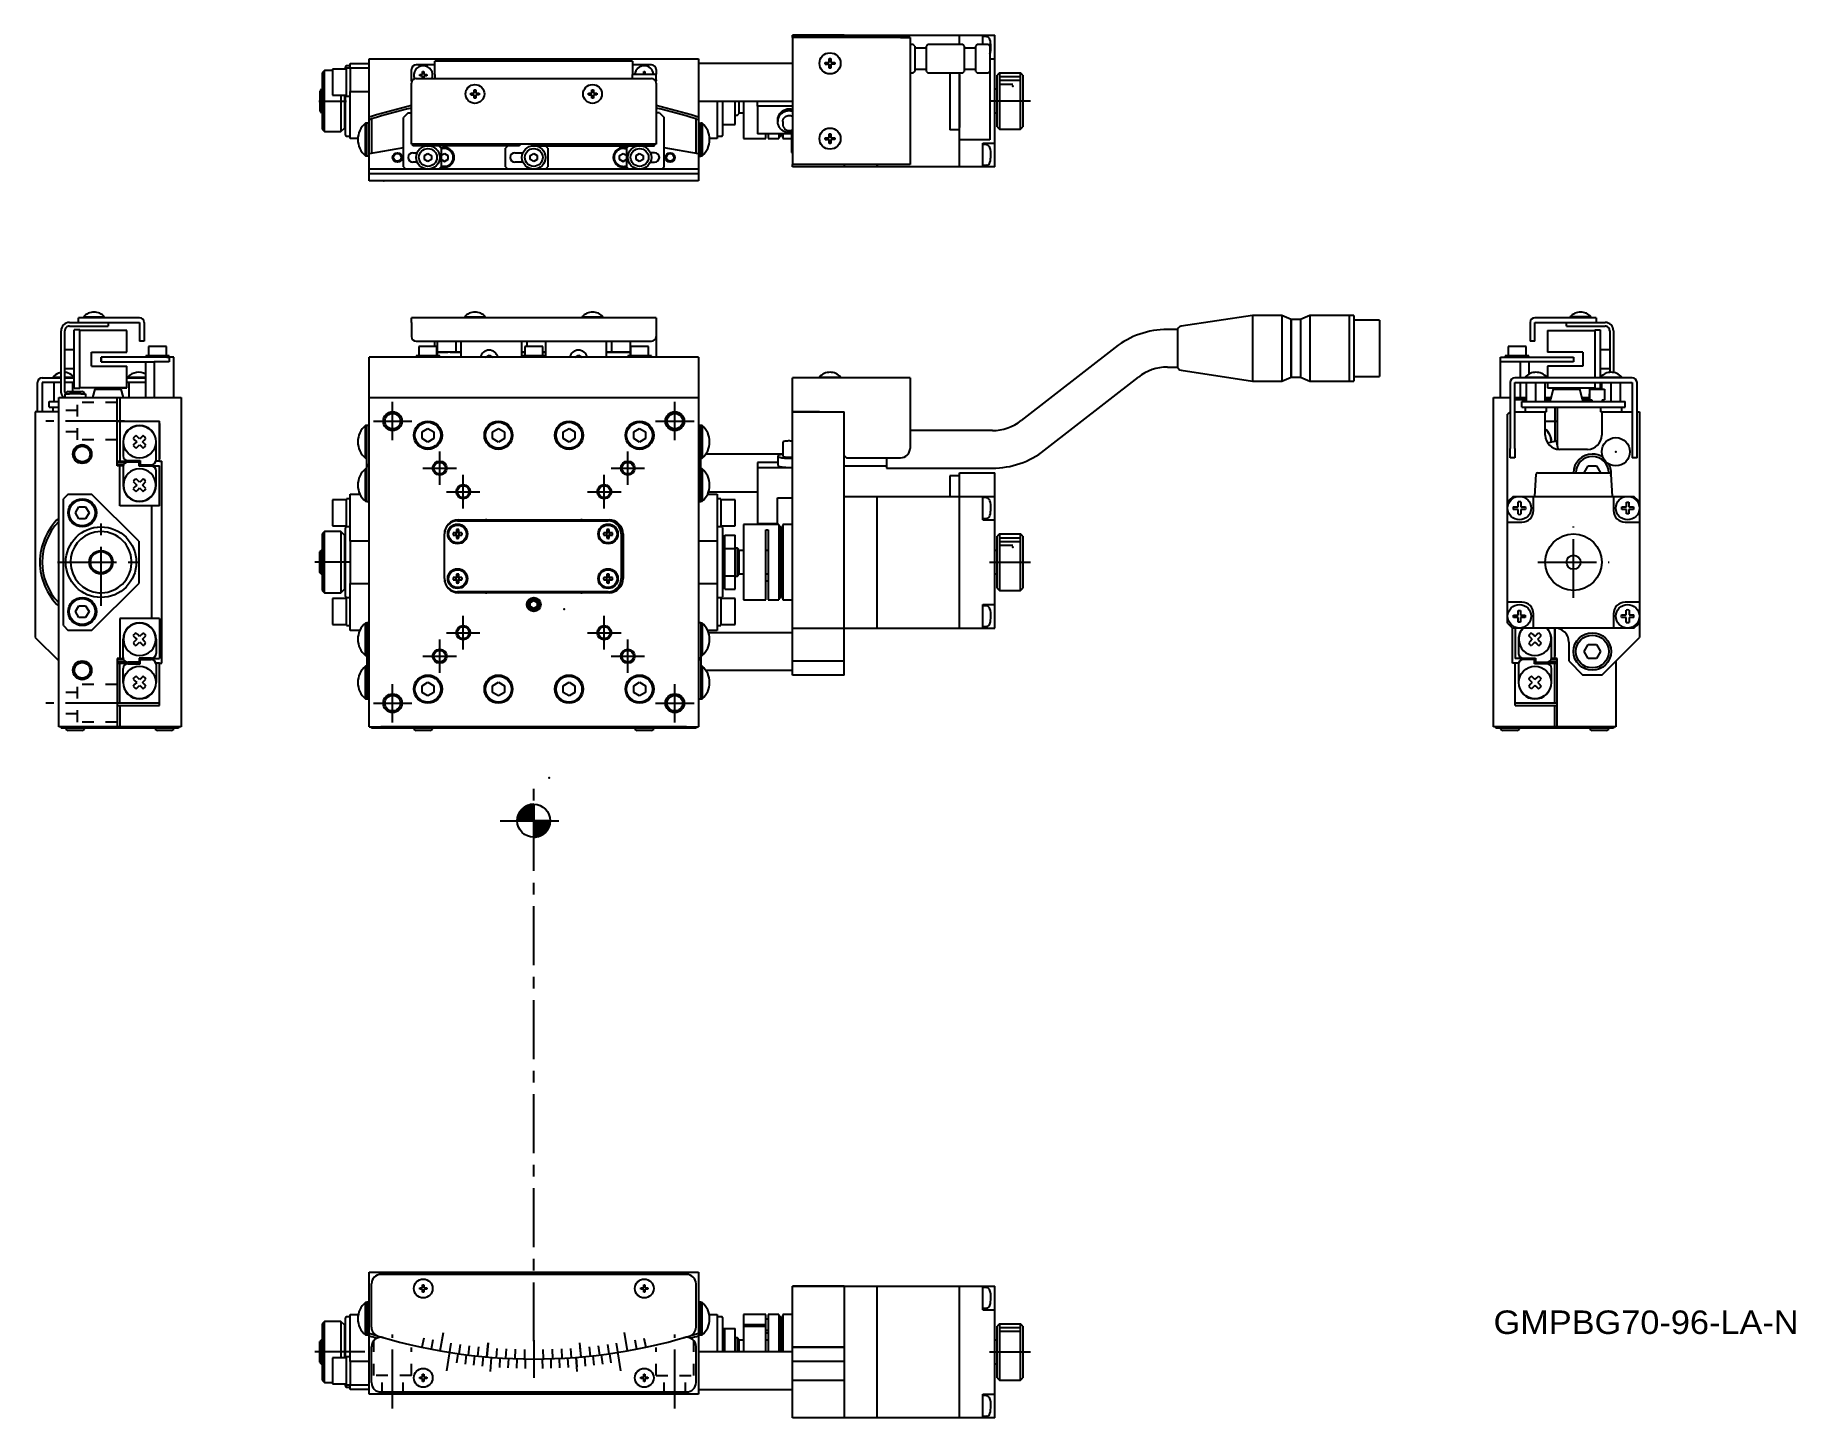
# Model space of a CAD drawing. Extents: x 60 to 434, y -5 to 289.
import ezdxf

# ---------------------------------------------------------------- set-up
doc = ezdxf.new("R2010")
doc.units = 0
doc.header["$LTSCALE"] = 10
doc.linetypes.add('CENTER', pattern=[2, 1.25, -0.25, 0.25, -0.25])
doc.linetypes.add('DOT', pattern=[0.5, 0.25, -0.25])
doc.layers.get('0').update_dxf_attribs({"linetype": 'CONTINUOUS'})
doc.styles.get("Standard").update_dxf_attribs({"font": 'FGP教科書体NT-M'})

msp = doc.modelspace()

# ---------------------------------------------------------------- texts
at = {"color": 2, "width": 1.090909}
msp.add_text('GMPBG70-96-LA-N', height=5, dxfattribs=at).set_placement((370, 12.499998))

# ---------------------------------------------------------------- blocks, each defined once
blk = doc.blocks.new('AID2141H')
at = {"color": 132, "linetype": 'CONTINUOUS'}
for p, q in [((162.42972, 121.700369), (165.899401, 125.170051)), ((162.463776, 122.158689), (165.441081, 125.135995)), ((162.586117, 122.705294), (164.894476, 125.013654)), ((162.823976, 121.670361), (165.92941, 124.775795)), ((162.929295, 123.472736), (164.127034, 124.670476)), ((163.24824, 121.670361), (165.92941, 124.351531)), ((163.672504, 121.670361), (165.92941, 123.927267)), ((164.096768, 121.670361), (165.92941, 123.503003)), ((164.521032, 121.670361), (165.92941, 123.078739)), ((164.945296, 121.670361), (165.92941, 122.654475)), ((165.36956, 121.670361), (165.92941, 122.23021)), ((165.793824, 121.670361), (165.92941, 121.805946))]:
    blk.add_line(p, q, dxfattribs=at)
blk = doc.blocks.new('AID2143H')
at = {"color": 132, "linetype": 'CONTINUOUS'}
for p, q in [((165.92941, 121.381682), (166.218088, 121.670361)), ((165.92941, 120.957418), (166.642352, 121.670361)), ((165.92941, 120.533154), (167.066616, 121.670361)), ((165.92941, 120.10889), (167.49088, 121.670361)), ((165.92941, 119.684626), (167.915144, 121.670361)), ((165.92941, 119.260362), (168.339408, 121.670361)), ((165.92941, 118.836098), (168.763673, 121.670361)), ((165.92941, 118.411834), (169.187937, 121.670361)), ((166.117434, 118.175595), (169.424176, 121.482336)), ((166.601841, 118.235737), (169.364033, 120.997929)), ((167.19923, 118.408863), (169.190908, 120.40054))]:
    blk.add_line(p, q, dxfattribs=at)
blk = doc.blocks.new('AID4064')
at = {"color": 7, "linetype": 'CONTINUOUS'}
for p, q in [((149.489107, 183.589156), (149.489107, 182.909972)), ((149.729107, 185.469972), (181.729107, 185.469972)), ((149.929107, 185.669972), (181.929107, 185.669972)), ((149.969107, 182.909972), (149.969107, 183.589156)), ((181.489107, 183.589156), (181.489107, 182.909972)), ((181.969107, 182.909972), (181.969107, 183.589156)), ((146.929107, 173.169972), (146.929107, 182.669972)), ((149.489107, 182.909972), (148.809922, 182.909972)), ((148.809922, 182.429972), (149.489107, 182.429972)), ((149.489107, 182.429972), (149.489107, 181.750787)), ((150.648291, 182.909972), (149.969107, 182.909972)), ((149.969107, 181.750787), (149.969107, 182.429972)), ((149.969107, 182.429972), (150.648291, 182.429972)), ((181.489107, 182.909972), (180.809922, 182.909972)), ((180.809922, 182.429972), (181.489107, 182.429972)), ((181.489107, 182.429972), (181.489107, 181.750787)), ((182.648291, 182.909972), (181.969107, 182.909972)), ((181.969107, 182.429972), (182.648291, 182.429972)), ((181.969107, 181.750787), (181.969107, 182.429972)), ((184.529107, 182.669972), (184.529107, 173.169972)), ((184.929107, 182.669972), (184.929107, 173.169972)), ((149.489107, 173.409972), (148.809922, 173.409972)), ((148.809922, 172.929972), (149.489107, 172.929972)), ((149.489107, 174.089156), (149.489107, 173.409972)), ((149.489107, 172.929972), (149.489107, 172.250787)), ((149.969107, 173.409972), (149.969107, 174.089156)), ((150.648291, 173.409972), (149.969107, 173.409972)), ((149.969107, 172.929972), (150.648291, 172.929972)), ((149.969107, 172.250787), (149.969107, 172.929972)), ((181.489107, 173.409972), (180.809922, 173.409972)), ((180.809922, 172.929972), (181.489107, 172.929972)), ((181.489107, 174.089156), (181.489107, 173.409972)), ((181.489107, 172.929972), (181.489107, 172.250787)), ((181.969107, 173.409972), (181.969107, 174.089156)), ((182.648291, 173.409972), (181.969107, 173.409972)), ((181.969107, 172.929972), (182.648291, 172.929972)), ((181.969107, 172.250787), (181.969107, 172.929972)), ((181.729107, 170.369972), (149.729107, 170.369972)), ((181.929107, 170.169972), (149.929107, 170.169972)), ((162.929107, 170.369972), (162.929107, 170.169972)), ((165.179107, 168.102984), (165.929107, 168.535997)), ((165.929107, 168.535997), (166.679107, 168.102984)), ((168.929107, 170.169972), (168.929107, 170.369972)), ((165.179107, 167.236959), (165.179107, 168.102984)), ((165.929107, 166.803946), (165.179107, 167.236959)), ((166.679107, 167.236959), (165.929107, 166.803946)), ((166.679107, 168.102984), (166.679107, 167.236959))]:
    blk.add_line(p, q, dxfattribs=at)
for centre, radius in [((149.729107, 182.669972), 2.1), ((149.729107, 182.669972), 1.9), ((181.729107, 182.669972), 2.1), ((181.729107, 182.669972), 1.9), ((149.729107, 173.169972), 2.1), ((149.729107, 173.169972), 1.9), ((181.729107, 173.169972), 2.1), ((181.729107, 173.169972), 1.9), ((165.929107, 167.669972), 1.25), ((165.929107, 167.669972), 1)]:
    blk.add_circle(centre, radius, dxfattribs=at)
at = {"color": 9, "linetype": 'CONTINUOUS'}
blk.add_circle((165.929107, 167.669972), 1.5, dxfattribs=at)
at = {"color": 7, "linetype": 'CONTINUOUS'}
for centre, radius, start, end in [((149.929107, 182.669972), 3, 90, 180), ((149.729107, 182.669972), 2.8, 90, 180), ((149.729107, 182.669972), 0.95, 75.36671, 104.63329), ((155.929107, 182.669972), 3, 90, 111.03947), ((175.929107, 182.669972), 3, 68.96053, 90), ((181.729107, 182.669972), 0.95, 75.36671, 104.63329), ((181.729107, 182.669972), 2.8, 0, 90), ((181.929107, 182.669972), 3, 0, 90), ((149.729107, 182.669972), 0.95, 165.36671, 194.63329), ((149.729107, 182.669972), 0.364721, 138.849633, 221.150367), ((149.729107, 182.669972), 0.364721, 48.849633, 131.150367), ((149.729107, 182.669972), 0.364721, 228.849633, 311.150367), ((149.729107, 182.669972), 0.95, 255.36671, 284.63329), ((149.729107, 182.669972), 0.364721, 318.849633, 41.150367), ((149.729107, 182.669972), 0.95, 345.36671, 14.63329), ((181.729107, 182.669972), 0.95, 165.36671, 194.63329), ((181.729107, 182.669972), 0.364721, 138.849633, 221.150367), ((181.729107, 182.669972), 0.364721, 48.849633, 131.150367), ((181.729107, 182.669972), 0.364721, 228.849633, 311.150367), ((181.729107, 182.669972), 0.95, 255.36671, 284.63329), ((181.729107, 182.669972), 0.364721, 318.849633, 41.150367), ((181.729107, 182.669972), 0.95, 345.36671, 14.63329), ((149.729107, 173.169972), 2.8, 180, 270), ((149.929107, 173.169972), 3, 180, 270), ((149.729107, 173.169972), 0.95, 165.36671, 194.63329), ((149.729107, 173.169972), 0.364721, 138.849633, 221.150367), ((149.729107, 173.169972), 0.95, 75.36671, 104.63329), ((149.729107, 173.169972), 0.364721, 48.849633, 131.150367), ((149.729107, 173.169972), 0.364721, 228.849633, 311.150367), ((149.729107, 173.169972), 0.95, 255.36671, 284.63329), ((149.729107, 173.169972), 0.364721, 318.849633, 41.150367), ((149.729107, 173.169972), 0.95, 345.36671, 14.63329), ((181.729107, 173.169972), 0.95, 165.36671, 194.63329), ((181.729107, 173.169972), 0.364721, 138.849633, 221.150367), ((181.729107, 173.169972), 0.95, 75.36671, 104.63329), ((181.729107, 173.169972), 0.364721, 48.849633, 131.150367), ((181.729107, 173.169972), 0.364721, 228.849633, 311.150367), ((181.729107, 173.169972), 0.95, 255.36671, 284.63329), ((181.729107, 173.169972), 2.8, 270, 0), ((181.929107, 173.169972), 3, 270, 0), ((181.729107, 173.169972), 0.364721, 318.849633, 41.150367), ((181.729107, 173.169972), 0.95, 345.36671, 14.63329), ((155.929107, 173.169972), 3, 248.96053, 270), ((175.929107, 173.169972), 3, 270, 291.03947)]:
    blk.add_arc(centre, radius, start, end, dxfattribs=at)

# ---------------------------------------------------------------- linework, layer by layer
at = {"color": 7, "linetype": 'CONTINUOUS'}
for p, q in [((220.92941, 288.767063), (263.92941, 288.767063)), ((220.92941, 288.267063), (220.92941, 288.767063)), ((231.92941, 288.767063), (220.92941, 288.767063)), ((245.92941, 288.267063), (220.92941, 288.267063)), ((220.92941, 288.267063), (220.92941, 287.267063)), ((221.42941, 288.267063), (220.92941, 288.267063)), ((221.42941, 288.267063), (220.92941, 288.267063)), ((231.92941, 288.267063), (221.42941, 288.267063)), ((227.42941, 288.767063), (225.42941, 288.767063)), ((229.42941, 288.767063), (225.42941, 288.767063)), ((229.42941, 288.767063), (227.42941, 288.767063)), ((231.92941, 288.767063), (231.92941, 288.267063)), ((232.42941, 288.267063), (231.92941, 288.267063)), ((243.92941, 288.267063), (232.42941, 288.267063)), ((238.91941, 288.267063), (238.91941, 288.767063)), ((238.92941, 288.767063), (238.92941, 288.267063)), ((243.92941, 288.267063), (245.92941, 288.267063)), ((245.92941, 288.267063), (245.92941, 287.267063)), ((256.41941, 286.767063), (256.41941, 288.767063)), ((261.42941, 286.767063), (261.42941, 288.767063)), ((262.19686, 288.44992), (261.42941, 288.517063)), ((263.92941, 260.767063), (263.92941, 288.767063)), ((220.92941, 287.267063), (220.92941, 262.267063)), ((245.92941, 287.267063), (245.92941, 262.267063)), ((246.62941, 286.767063), (245.92941, 286.767063)), ((246.92941, 286.467063), (246.62941, 286.767063)), ((246.92941, 286.467063), (246.92941, 281.067063)), ((249.42941, 286.017063), (246.92941, 286.017063)), ((249.72941, 286.767063), (249.42941, 286.467063)), ((249.42941, 281.067063), (249.42941, 286.467063)), ((257.12941, 286.767063), (249.72941, 286.767063)), ((257.42941, 286.467063), (257.12941, 286.767063)), ((257.42941, 286.467063), (257.42941, 281.067063)), ((259.92941, 286.017063), (257.42941, 286.017063)), ((260.22941, 286.767063), (259.92941, 286.467063)), ((259.92941, 281.067063), (259.92941, 286.467063)), ((262.588102, 286.767063), (260.22941, 286.767063)), ((262.92941, 286.420363), (262.588102, 286.767063)), ((262.92941, 286.420363), (262.92941, 266.517063)), ((121.42941, 281.267063), (120.92941, 280.767063)), ((120.92941, 280.767063), (120.92941, 268.767063)), ((121.42941, 268.267063), (121.42941, 281.267063)), ((123.12941, 281.267063), (121.42941, 281.267063)), ((123.12941, 281.517063), (123.12941, 276.017063)), ((126.12941, 281.517063), (123.12941, 281.517063)), ((125.92941, 281.517063), (125.92941, 282.067063)), ((126.92941, 282.267063), (126.12941, 282.267063)), ((126.12941, 275.767063), (126.12941, 281.767063)), ((126.92941, 281.767063), (126.12941, 281.767063)), ((126.92941, 281.767063), (126.92941, 282.767063)), ((126.92941, 282.767063), (130.92941, 282.767063)), ((130.92941, 281.767063), (126.92941, 281.767063)), ((126.92941, 281.767063), (126.92941, 276.767063)), ((130.92941, 283.767063), (200.92941, 283.767063)), ((130.92941, 257.767063), (130.92941, 283.767063)), ((139.92941, 279.067063), (139.92941, 281.467063)), ((144.92941, 282.467063), (140.92941, 282.467063)), ((142.30441, 280.392063), (142.30441, 281.017063)), ((142.30441, 281.017063), (142.55441, 281.017063)), ((142.55441, 281.017063), (142.55441, 280.392063)), ((186.92941, 283.267063), (144.92941, 283.267063)), ((144.92941, 283.173371), (144.92941, 283.267063)), ((144.92941, 281.298024), (144.92941, 283.173371)), ((144.92941, 280.391716), (144.92941, 281.298024)), ((186.92941, 283.267063), (186.92941, 283.173371)), ((186.92941, 283.173371), (186.92941, 281.298024)), ((190.92941, 282.467063), (186.92941, 282.467063)), ((186.92941, 281.298024), (186.92941, 280.391716)), ((189.30441, 281.017063), (189.55441, 281.017063)), ((189.30441, 280.467063), (189.30441, 281.017063)), ((189.55441, 281.017063), (189.55441, 280.467063)), ((191.92941, 281.467063), (191.92941, 280.467063)), ((200.92941, 283.767063), (200.92941, 257.767063)), ((220.92941, 282.767063), (200.92941, 282.767063)), ((227.917891, 282.947063), (228.74941, 282.947063)), ((227.917891, 282.587063), (227.917891, 282.947063)), ((228.74941, 282.587063), (227.917891, 282.587063)), ((227.917891, 282.587063), (228.414689, 282.587063)), ((228.74941, 283.778582), (229.10941, 283.778582)), ((228.74941, 282.947063), (228.74941, 283.778582)), ((228.74941, 281.755544), (228.74941, 282.587063)), ((229.10941, 281.755544), (228.74941, 281.755544)), ((229.10941, 283.778582), (229.10941, 282.947063)), ((229.10941, 282.947063), (229.940928, 282.947063)), ((229.10941, 282.587063), (229.10941, 281.755544)), ((229.940928, 282.587063), (229.10941, 282.587063)), ((229.940928, 282.587063), (229.44413, 282.587063)), ((229.940928, 282.947063), (229.940928, 282.587063)), ((245.92941, 280.767063), (246.62941, 280.767063)), ((246.62941, 280.767063), (246.92941, 281.067063)), ((246.92941, 281.517063), (249.42941, 281.517063)), ((249.42941, 281.067063), (249.72941, 280.767063)), ((249.72941, 280.767063), (257.12941, 280.767063)), ((254.42941, 280.767063), (254.42941, 280.420063)), ((256.41941, 280.420063), (256.41941, 280.767063)), ((257.12941, 280.767063), (257.42941, 281.067063)), ((257.42941, 281.517063), (259.92941, 281.517063)), ((259.92941, 281.067063), (260.22941, 280.767063)), ((260.22941, 280.767063), (262.588102, 280.767063)), ((262.588102, 280.767063), (262.92941, 281.113763)), ((262.92941, 283.767063), (263.92941, 283.767063)), ((264.92941, 280.767063), (264.42941, 280.267063)), ((264.92941, 280.767063), (269.42941, 280.767063)), ((269.92941, 280.267063), (269.42941, 280.767063)), ((120.57941, 277.017063), (120.52941, 276.967063)), ((120.82941, 277.267063), (120.57941, 277.017063)), ((120.82941, 277.267063), (120.82941, 272.267063)), ((120.92939, 277.267063), (120.82941, 277.267063)), ((139.92941, 266.567063), (139.92941, 278.567063)), ((140.92941, 279.567063), (190.92941, 279.567063)), ((141.67941, 280.392063), (142.30441, 280.392063)), ((141.67941, 280.142063), (141.67941, 280.392063)), ((142.30441, 280.142063), (141.67941, 280.142063)), ((142.30441, 279.567063), (142.30441, 280.142063)), ((142.55441, 280.392063), (143.17941, 280.392063)), ((142.55441, 280.142063), (142.55441, 279.567063)), ((143.17941, 280.142063), (142.55441, 280.142063)), ((143.17941, 280.392063), (143.17941, 280.142063)), ((144.92941, 280.391716), (144.92941, 279.567063)), ((153.24941, 277.153425), (153.60941, 277.153425)), ((153.24941, 276.447063), (153.24941, 277.153425)), ((153.60941, 277.153425), (153.60941, 276.447063)), ((178.24941, 277.153425), (178.60941, 277.153425)), ((178.24941, 276.447063), (178.24941, 277.153425)), ((178.60941, 277.153425), (178.60941, 276.447063)), ((186.92941, 280.467063), (191.92941, 280.467063)), ((186.92941, 279.567063), (186.92941, 280.391716)), ((191.643552, 279.267063), (191.92941, 279.267063)), ((191.92941, 279.267063), (191.643552, 279.267063)), ((191.92941, 279.267063), (191.92941, 280.467063)), ((191.92941, 279.267063), (191.92941, 279.067063)), ((191.92941, 278.567063), (191.92941, 266.567063)), ((254.42941, 280.420063), (254.42941, 269.114063)), ((256.41941, 269.114063), (256.41941, 280.420063)), ((256.41941, 280.420063), (256.41941, 269.114063)), ((256.42941, 280.420063), (256.41941, 280.420063)), ((264.42941, 277.267063), (263.92941, 277.267063)), ((264.42941, 269.267063), (264.42941, 280.267063)), ((269.92941, 280.267063), (269.92941, 274.767063)), ((120.52941, 272.567063), (120.52941, 276.967063)), ((123.12941, 276.017063), (126.12941, 276.017063)), ((124.92941, 276.017063), (124.92941, 274.767063)), ((124.92941, 274.767063), (124.92941, 274.499238)), ((124.92941, 274.499238), (124.92941, 268.267063)), ((125.72941, 274.767063), (125.72941, 276.017063)), ((125.72941, 269.067063), (125.72941, 274.767063)), ((125.92941, 267.467063), (125.92941, 276.017063)), ((126.12941, 275.767063), (126.92941, 275.767063)), ((126.92941, 266.767063), (126.92941, 276.767063)), ((126.92941, 276.767063), (130.92941, 276.767063)), ((152.543048, 276.447063), (153.24941, 276.447063)), ((152.543048, 276.087063), (152.543048, 276.447063)), ((153.24941, 276.087063), (152.543048, 276.087063)), ((152.543048, 276.087063), (153.24941, 276.087063)), ((153.24941, 275.380702), (153.24941, 276.087063)), ((153.60941, 275.380702), (153.24941, 275.380702)), ((153.60941, 276.447063), (154.315771, 276.447063)), ((153.60941, 276.087063), (153.60941, 275.380702)), ((154.315771, 276.087063), (153.60941, 276.087063)), ((154.315771, 276.087063), (153.60941, 276.087063)), ((154.315771, 276.447063), (154.315771, 276.087063)), ((177.543048, 276.087063), (177.543048, 276.447063)), ((177.543048, 276.447063), (178.24941, 276.447063)), ((178.24941, 276.087063), (177.543048, 276.087063)), ((177.543048, 276.087063), (178.24941, 276.087063)), ((178.24941, 275.380702), (178.24941, 276.087063)), ((178.60941, 275.380702), (178.24941, 275.380702)), ((178.60941, 276.447063), (179.315771, 276.447063)), ((178.60941, 276.087063), (178.60941, 275.380702)), ((179.315771, 276.087063), (178.60941, 276.087063)), ((179.315771, 276.087063), (178.60941, 276.087063)), ((179.315771, 276.447063), (179.315771, 276.087063)), ((200.92941, 274.767063), (220.92941, 274.767063)), ((204.92941, 274.767063), (204.92941, 266.767063)), ((206.02941, 274.767063), (206.02941, 267.417063)), ((208.77941, 269.767063), (208.77941, 274.767063)), ((209.52941, 274.767063), (209.52941, 272.067063)), ((210.52941, 274.767063), (210.52941, 266.767063)), ((213.529409, 273.704956), (213.529409, 274.767063)), ((213.529409, 273.704956), (213.529409, 267.815193)), ((220.92941, 273.704956), (213.529409, 273.704956)), ((269.92941, 274.767063), (269.92941, 269.267063)), ((120.52941, 272.567063), (120.57941, 272.517063)), ((120.57941, 272.517063), (120.82941, 272.267063)), ((120.82941, 272.267063), (120.92939, 272.267063)), ((125.72941, 271.267063), (125.92941, 271.267063)), ((130.12941, 263.127606), (130.12941, 270.027606)), ((130.42941, 270.027606), (130.12941, 270.027606)), ((130.42941, 270.027606), (130.42941, 270.077606)), ((130.42941, 263.077606), (130.42941, 270.077606)), ((130.92941, 270.077606), (130.42941, 270.077606)), ((131.42941, 270.945816), (131.42941, 263.591957)), ((139.22941, 272.267063), (138.22941, 271.267063)), ((138.22941, 260.767063), (138.22941, 271.267063)), ((139.22941, 272.267063), (139.92941, 272.267063)), ((192.62941, 272.267063), (191.92941, 272.267063)), ((192.62941, 272.267063), (193.62941, 271.267063)), ((193.62941, 260.767063), (193.62941, 271.267063)), ((200.42941, 263.591957), (200.42941, 270.945816)), ((200.929409, 270.077606), (201.429409, 270.077606)), ((201.429409, 263.077606), (201.429409, 270.077606)), ((201.429409, 270.027606), (201.429409, 270.077606)), ((201.429409, 270.027606), (201.429409, 263.127606)), ((201.729409, 270.027606), (201.429409, 270.027606)), ((201.729409, 270.027606), (201.729409, 263.127606)), ((206.02941, 269.967063), (206.22941, 269.767063)), ((206.22941, 269.767063), (206.52941, 269.767063)), ((206.52941, 269.767063), (208.77941, 269.767063)), ((208.779429, 271.767063), (209.22941, 271.767063)), ((209.22941, 271.767063), (209.52941, 272.067063)), ((209.52941, 272.267063), (210.52941, 272.267063)), ((217.829409, 270.760074), (217.836665, 270.943136)), ((217.829409, 270.760074), (217.829409, 270.378456)), ((217.829409, 270.378456), (217.836665, 270.561518)), ((217.836807, 270.193614), (217.829409, 270.378456)), ((217.836665, 270.943136), (217.85839, 271.125091)), ((217.836665, 270.561518), (217.85839, 270.743473)), ((217.858957, 270.009911), (217.836807, 270.193614)), ((217.85839, 271.125091), (217.894453, 271.304839)), ((217.85839, 270.743473), (217.894453, 270.923221)), ((217.895721, 269.828481), (217.858957, 270.009911)), ((217.894453, 271.304839), (217.944635, 271.481293)), ((217.894453, 270.923221), (217.944635, 271.099675)), ((217.946873, 269.650441), (217.895721, 269.828481)), ((217.944635, 271.481293), (218.008633, 271.653385)), ((217.944635, 271.099675), (218.008633, 271.271767)), ((218.012098, 269.47689), (217.946873, 269.650441)), ((218.008633, 271.653385), (218.08606, 271.820076)), ((218.008633, 271.271767), (218.08606, 271.438458)), ((218.08606, 271.820076), (218.176448, 271.980357)), ((218.08606, 271.438458), (218.176448, 271.598739)), ((218.176448, 271.980357), (218.27925, 272.133259)), ((218.176448, 271.598739), (218.27925, 271.751641)), ((218.27925, 272.133259), (218.393845, 272.277857)), ((218.27925, 271.751641), (218.393845, 271.896239)), ((218.393845, 272.277857), (218.519539, 272.413277)), ((218.393845, 271.896239), (218.519539, 272.031659)), ((218.519539, 272.413277), (218.655573, 272.5387)), ((218.519539, 272.031659), (218.655573, 272.157082)), ((218.655573, 272.5387), (218.801123, 272.653368)), ((218.655573, 272.157082), (218.801123, 272.27175)), ((218.801123, 272.653368), (218.955311, 272.756588)), ((218.801123, 272.27175), (218.955311, 272.37497)), ((218.879409, 270.378456), (218.883261, 270.478504)), ((218.879409, 270.378456), (218.879409, 269.806029)), ((218.879409, 269.806029), (218.88357, 269.702055)), ((218.883261, 270.478504), (218.894798, 270.577981)), ((218.88357, 269.702055), (218.896029, 269.598723)), ((218.894798, 270.577981), (218.913952, 270.676318)), ((218.896029, 269.598723), (218.916709, 269.496668)), ((218.913952, 270.676318), (218.940615, 270.772956)), ((218.940615, 270.772956), (218.974634, 270.867342)), ((218.955311, 272.756588), (219.117203, 272.847734)), ((218.955311, 272.37497), (219.117203, 272.466116)), ((218.974634, 270.867342), (219.015815, 270.958937)), ((219.015815, 270.958937), (219.063923, 271.047219)), ((219.063923, 271.047219), (219.118683, 271.131684)), ((219.117203, 272.847734), (219.28582, 272.926257)), ((219.117203, 272.466116), (219.28582, 272.544639)), ((219.118683, 271.131684), (219.179783, 271.21185)), ((219.179783, 271.21185), (219.246875, 271.287258)), ((219.246875, 271.287258), (219.319574, 271.35748)), ((219.28582, 272.926257), (219.460143, 272.99168)), ((219.28582, 272.544639), (219.460143, 272.610062)), ((219.319574, 271.35748), (219.397467, 271.422113)), ((219.397467, 271.422113), (219.480109, 271.480789)), ((219.460143, 272.99168), (219.639118, 273.043609)), ((219.460143, 272.610062), (219.639118, 272.661991)), ((219.480109, 271.480789), (219.567027, 271.533173)), ((219.567027, 271.533173), (219.657726, 271.578966)), ((219.639118, 273.043609), (219.821663, 273.08173)), ((219.639118, 272.661991), (219.821663, 272.700112)), ((219.657726, 271.578966), (219.751688, 271.617907)), ((219.751688, 271.617907), (219.848377, 271.649773)), ((219.821663, 273.08173), (220.006673, 273.105812)), ((219.821663, 272.700112), (220.006673, 272.724194)), ((219.848377, 271.649773), (219.947241, 271.674383)), ((219.947241, 271.674383), (220.047716, 271.691596)), ((220.006673, 273.105812), (220.19303, 273.115709)), ((220.006673, 272.724194), (220.19303, 272.734091)), ((220.047716, 271.691596), (220.149227, 271.701313)), ((220.149227, 271.701313), (220.251196, 271.70348)), ((220.19303, 273.115709), (220.379607, 273.111361)), ((220.19303, 272.734091), (220.379607, 272.729743)), ((220.251196, 271.70348), (220.353041, 271.698084)), ((220.353041, 271.698084), (220.45418, 271.685156)), ((220.379607, 273.111361), (220.565276, 273.092796)), ((220.379607, 272.729743), (220.565276, 272.711178)), ((220.45418, 271.685156), (220.554036, 271.664769)), ((220.554036, 271.664769), (220.652039, 271.63704)), ((220.565276, 273.092796), (220.748913, 273.060124)), ((220.565276, 272.711178), (220.748913, 272.678506)), ((220.652039, 271.63704), (220.74763, 271.602127)), ((220.74763, 271.602127), (220.840263, 271.56023)), ((220.748913, 273.060124), (220.92941, 273.013544)), ((220.748913, 272.678506), (220.92941, 272.631926)), ((220.840263, 271.56023), (220.92941, 271.511587)), ((263.92941, 272.267063), (264.42941, 272.267063)), ((120.92941, 268.767063), (121.42941, 268.267063)), ((121.42941, 268.267063), (124.92941, 268.267063)), ((124.92941, 268.267063), (125.72941, 269.067063)), ((126.12941, 267.267063), (126.92941, 267.267063)), ((128.533383, 266.767063), (126.92941, 266.767063)), ((139.92941, 265.567063), (139.92941, 266.567063)), ((191.92941, 266.567063), (191.92941, 265.567063)), ((204.92941, 266.767063), (203.282535, 266.767063)), ((204.92941, 267.267063), (205.87941, 267.267063)), ((210.52941, 266.767063), (215.27941, 266.767063)), ((220.92941, 267.815193), (213.529409, 267.815193)), ((215.27941, 266.767063), (215.27941, 267.815193)), ((215.77941, 267.815193), (215.77941, 266.767063)), ((215.77941, 266.767063), (218.02941, 266.767063)), ((218.090993, 269.308898), (218.012098, 269.47689)), ((218.02941, 267.815193), (218.02941, 266.767063)), ((218.183072, 269.147499), (218.090993, 269.308898)), ((218.287768, 268.99369), (218.183072, 269.147499)), ((218.404434, 268.848418), (218.287768, 268.99369)), ((218.32941, 267.267063), (218.32941, 267.815193)), ((218.32941, 267.267063), (218.57941, 267.267063)), ((218.532352, 268.71258), (218.404434, 268.848418)), ((218.670733, 268.587012), (218.532352, 268.71258)), ((218.57941, 267.267063), (218.57941, 267.815193)), ((218.818724, 268.472489), (218.670733, 268.587012)), ((218.975412, 268.369717), (218.818724, 268.472489)), ((218.87941, 267.815193), (218.87941, 266.767063)), ((218.87941, 266.767063), (220.729409, 266.767063)), ((218.916709, 269.496668), (218.945482, 269.396521)), ((218.945482, 269.396521), (218.982171, 269.298898)), ((219.139831, 268.279329), (218.975412, 268.369717)), ((218.982171, 269.298898), (219.02655, 269.204403)), ((219.02655, 269.204403), (219.078344, 269.113616)), ((219.078344, 269.113616), (219.137236, 269.027098)), ((219.137236, 269.027098), (219.202861, 268.945383)), ((219.310968, 268.201884), (219.139831, 268.279329)), ((219.202861, 268.945383), (219.274814, 268.868974)), ((219.274814, 268.868974), (219.352654, 268.798342)), ((219.487768, 268.137857), (219.310968, 268.201884)), ((219.352654, 268.798342), (219.435898, 268.733923)), ((219.435898, 268.733923), (219.524036, 268.676113)), ((219.66914, 268.087645), (219.487768, 268.137857)), ((219.524036, 268.676113), (219.616521, 268.62527)), ((219.616521, 268.62527), (219.712786, 268.581707)), ((219.853966, 268.051556), (219.66914, 268.087645)), ((219.712786, 268.581707), (219.812236, 268.545692)), ((219.812236, 268.545692), (219.914257, 268.517448)), ((220.041107, 268.029813), (219.853966, 268.051556)), ((219.914257, 268.517448), (220.018222, 268.497148)), ((220.018222, 268.497148), (220.123489, 268.484918)), ((220.229409, 268.022551), (220.041107, 268.029813)), ((220.123489, 268.484918), (220.229409, 268.480833)), ((220.229409, 268.480833), (220.321326, 268.483908)), ((220.406828, 268.028997), (220.229409, 268.022551)), ((220.321326, 268.483908), (220.412817, 268.493119)), ((220.583277, 268.0483), (220.406828, 268.028997)), ((220.412817, 268.493119), (220.503457, 268.508424)), ((220.503457, 268.508424), (220.592825, 268.529752)), ((220.757789, 268.080355), (220.583277, 268.0483)), ((220.592825, 268.529752), (220.680506, 268.557003)), ((220.680506, 268.557003), (220.766093, 268.590051)), ((220.729409, 267.642743), (220.729409, 263.842743)), ((220.92941, 267.642743), (220.729409, 267.642743)), ((220.92941, 268.124986), (220.757789, 268.080355)), ((220.766093, 268.590051), (220.84919, 268.628743)), ((220.84919, 268.628743), (220.92941, 268.672899)), ((227.917891, 266.947063), (228.74941, 266.947063)), ((227.917891, 266.587063), (227.917891, 266.947063)), ((228.74941, 266.587063), (227.917891, 266.587063)), ((227.917891, 266.587063), (228.414689, 266.587063)), ((228.74941, 267.778582), (229.10941, 267.778582)), ((228.74941, 266.947063), (228.74941, 267.778582)), ((228.74941, 265.755544), (228.74941, 266.587063)), ((229.10941, 267.778582), (229.10941, 266.947063)), ((229.10941, 266.947063), (229.940928, 266.947063)), ((229.10941, 266.587063), (229.10941, 265.755544)), ((229.940928, 266.587063), (229.10941, 266.587063)), ((229.940928, 266.587063), (229.44413, 266.587063)), ((229.940928, 266.947063), (229.940928, 266.587063)), ((254.42941, 269.114063), (254.42941, 268.614063)), ((256.41941, 268.614063), (254.42941, 268.614063)), ((256.41941, 268.614063), (256.41941, 269.114063)), ((256.42941, 269.114063), (256.41941, 269.114063)), ((256.41941, 261.921831), (256.41941, 268.614063)), ((262.92941, 266.517063), (256.42941, 266.517063)), ((264.42941, 269.267063), (264.92941, 268.767063)), ((264.92941, 268.767063), (269.42941, 268.767063)), ((269.42941, 268.767063), (269.92941, 269.267063)), ((130.12941, 263.127606), (130.42941, 263.127606)), ((130.42941, 263.077606), (130.42941, 263.127606)), ((130.42941, 263.069063), (130.42941, 263.077606)), ((130.42941, 263.069063), (130.42941, 263.077606)), ((130.92941, 263.069063), (130.42941, 263.069063)), ((138.22941, 264.79098), (130.92941, 263.503793)), ((191.92941, 265.567063), (139.92941, 265.567063)), ((140.22941, 265.267063), (140.22941, 265.567063)), ((162.92941, 265.267063), (140.22941, 265.267063)), ((140.22941, 263.767063), (141.138122, 263.767063)), ((142.67941, 263.200076), (143.42941, 263.633089)), ((142.67941, 262.33405), (142.67941, 263.200076)), ((143.42941, 261.901038), (142.67941, 262.33405)), ((143.42941, 263.633089), (144.17941, 263.200076)), ((144.17941, 262.33405), (143.42941, 261.901038)), ((144.17941, 263.200076), (144.17941, 262.33405)), ((146.22941, 264.767063), (145.72941, 265.267063)), ((146.22941, 264.767063), (146.22941, 260.767063)), ((146.22941, 263.228943), (146.92941, 263.633089)), ((146.92941, 261.901038), (146.22941, 262.305183)), ((146.22941, 262.305183), (146.92941, 261.901038)), ((146.92941, 263.633089), (147.67941, 263.200076)), ((147.67941, 262.33405), (146.92941, 261.901038)), ((146.92941, 261.901038), (147.67941, 262.33405)), ((147.67941, 263.200076), (147.67941, 262.33405)), ((160.42941, 265.267063), (159.92941, 264.767063)), ((159.92941, 260.767063), (159.92941, 264.767063)), ((161.92941, 263.767063), (163.638122, 263.767063)), ((162.92941, 265.567063), (162.92941, 265.267063)), ((165.17941, 263.200076), (165.92941, 263.633089)), ((165.17941, 262.33405), (165.17941, 263.200076)), ((165.92941, 261.901038), (165.17941, 262.33405)), ((165.92941, 265.267063), (165.92941, 265.567063)), ((165.92941, 265.267063), (191.62941, 265.267063)), ((165.92941, 263.633089), (166.67941, 263.200076)), ((166.67941, 262.33405), (165.92941, 261.901038)), ((166.67941, 263.200076), (166.67941, 262.33405)), ((168.92941, 264.767063), (168.42941, 265.267063)), ((168.92941, 264.767063), (168.92941, 260.767063)), ((184.17941, 263.200076), (184.92941, 263.633089)), ((184.17941, 262.33405), (184.17941, 263.200076)), ((184.92941, 261.901038), (184.17941, 262.33405)), ((184.17941, 262.33405), (184.92941, 261.901038)), ((184.92941, 263.633089), (185.62941, 263.228943)), ((185.62941, 262.305183), (184.92941, 261.901038)), ((184.92941, 261.901038), (185.62941, 262.305183)), ((185.62941, 264.767063), (186.12941, 265.267063)), ((185.62941, 264.767063), (185.62941, 260.767063)), ((187.67941, 263.200076), (188.42941, 263.633089)), ((187.67941, 262.33405), (187.67941, 263.200076)), ((188.42941, 261.901038), (187.67941, 262.33405)), ((188.42941, 263.633089), (189.17941, 263.200076)), ((189.17941, 262.33405), (188.42941, 261.901038)), ((189.17941, 263.200076), (189.17941, 262.33405)), ((191.62941, 263.767063), (190.720697, 263.767063)), ((191.62941, 265.267063), (191.62941, 265.567063)), ((200.92941, 263.503793), (193.62941, 264.79098)), ((200.929409, 263.069063), (201.429409, 263.069063)), ((201.429409, 263.077606), (201.429409, 263.127606)), ((201.429409, 263.127606), (201.729409, 263.127606)), ((201.429409, 263.069063), (201.429409, 263.077606)), ((201.429409, 263.069063), (201.429409, 263.077606)), ((220.729409, 263.842743), (220.92941, 263.842743)), ((220.92941, 262.267063), (220.92941, 261.267063)), ((229.10941, 265.755544), (228.74941, 265.755544)), ((245.92941, 262.267063), (245.92941, 261.267063)), ((261.42941, 265.767063), (263.92941, 265.767063)), ((261.42941, 260.767063), (261.42941, 265.767063)), ((262.19686, 265.44992), (261.42941, 265.517063)), ((200.92941, 260.267063), (130.92941, 260.267063)), ((200.92941, 259.267063), (130.92941, 259.267063)), ((138.22941, 260.767063), (138.72941, 260.267063)), ((141.138122, 261.767063), (140.22941, 261.767063)), ((145.72941, 260.267063), (146.22941, 260.767063)), ((159.92941, 260.767063), (160.42941, 260.267063)), ((163.638122, 261.767063), (161.92941, 261.767063)), ((168.42941, 260.267063), (168.92941, 260.767063)), ((186.12941, 260.267063), (185.62941, 260.767063)), ((190.720697, 261.767063), (191.62941, 261.767063)), ((193.62941, 260.767063), (193.12941, 260.267063)), ((245.92941, 261.267063), (220.92941, 261.267063)), ((220.92941, 260.767063), (220.92941, 261.267063)), ((263.92941, 260.767063), (220.92941, 260.767063)), ((231.92941, 261.267063), (231.92941, 260.767063)), ((238.91941, 260.767063), (238.91941, 261.267063)), ((238.92941, 261.267063), (238.92941, 260.767063)), ((256.41941, 260.767063), (256.41941, 261.921831)), ((262.211399, 261.085478), (261.42941, 261.017063)), ((200.92941, 257.767063), (130.92941, 257.767063)), ((69.12941, 227.670361), (69.12941, 228.670361)), ((82.12941, 228.670361), (69.12941, 228.670361)), ((70.17941, 228.854675), (72.42941, 228.854675)), ((70.17941, 228.854675), (70.17941, 228.670361)), ((71.41789, 229.688949), (71.415508, 229.693835)), ((71.41789, 229.688949), (71.415508, 229.693835)), ((72.42941, 228.854675), (74.67941, 228.854675)), ((73.443312, 229.693835), (73.440928, 229.688949)), ((74.67941, 228.670361), (74.67941, 228.854675)), ((191.92941, 228.670361), (139.92941, 228.670361)), ((139.92941, 227.670361), (139.92941, 228.670361)), ((151.17941, 228.854675), (151.17941, 228.670361)), ((152.41789, 229.688949), (152.415508, 229.693835)), ((152.41789, 229.688949), (152.415508, 229.693835)), ((154.443312, 229.693835), (154.440928, 229.688949)), ((155.67941, 228.670361), (155.67941, 228.854675)), ((176.17941, 228.854675), (176.17941, 228.670361)), ((177.41789, 229.688949), (177.415508, 229.693835)), ((177.41789, 229.688949), (177.415508, 229.693835)), ((179.443312, 229.693835), (179.440928, 229.688949)), ((180.67941, 228.670361), (180.67941, 228.854675)), ((191.92941, 228.670361), (191.92941, 227.670361)), ((318.7792, 229.168463), (303.545218, 226.852789)), ((318.7792, 229.168463), (318.7792, 222.168465)), ((324.9722, 229.168463), (318.7792, 229.168463)), ((324.9722, 229.168463), (324.9722, 222.168465)), ((326.9722, 228.318465), (324.9722, 229.168463)), ((330.9722, 229.168463), (328.9722, 228.318465)), ((330.9722, 229.168463), (330.9722, 222.168465)), ((339.2792, 229.168463), (330.9722, 229.168463)), ((339.2792, 229.168463), (339.2792, 222.168465)), ((339.2792, 229.168463), (339.2792, 222.168465)), ((340.279202, 229.168463), (339.2792, 229.168463)), ((340.279202, 229.168463), (340.279202, 222.168465)), ((391.8, 228.670361), (378.8, 228.670361)), ((388.5, 228.854675), (386.25, 228.854675)), ((386.25, 228.670361), (386.25, 228.854675)), ((387.486098, 229.693835), (387.488482, 229.688949)), ((390.75, 228.854675), (388.5, 228.854675)), ((389.51152, 229.688949), (389.513902, 229.693835)), ((389.51152, 229.688949), (389.513902, 229.693835)), ((390.75, 228.854675), (390.75, 228.670361)), ((391.8, 228.670361), (391.8, 227.670361)), ((65.42941, 212.670361), (65.42941, 225.870361)), ((66.22941, 212.870361), (66.22941, 225.870361)), ((67.22941, 227.670361), (82.12941, 227.670361)), ((67.22941, 226.870361), (75.42941, 226.870361)), ((69.42941, 226.120361), (68.22941, 226.120361)), ((68.22941, 213.620361), (68.22941, 226.120361)), ((69.42941, 213.620361), (69.42941, 226.120361)), ((79.42941, 225.970361), (69.42941, 225.970361)), ((75.42941, 227.670361), (75.42941, 226.870361)), ((79.42941, 221.370361), (79.42941, 225.970361)), ((82.12941, 227.670361), (82.12941, 223.670361)), ((83.12941, 227.670361), (83.12941, 223.670361)), ((139.92941, 227.670361), (139.92941, 224.670361)), ((191.92941, 227.670361), (191.92941, 224.670361)), ((191.92941, 224.670361), (191.92941, 220.270361)), ((302.7792, 226.168465), (300.641612, 226.168465)), ((302.7792, 226.168465), (302.7792, 218.168465)), ((326.9722, 228.318465), (326.9722, 222.168465)), ((326.9722, 222.168465), (326.9722, 228.318465)), ((328.9722, 228.318465), (326.9722, 228.318465)), ((328.9722, 228.318465), (328.9722, 222.168465)), ((345.779202, 228.168463), (340.279202, 228.168463)), ((345.779202, 228.168463), (345.779202, 222.168465)), ((377.8, 227.670361), (377.8, 223.670361)), ((378.8, 223.670361), (378.8, 227.670361)), ((378.8, 227.670361), (393.7, 227.670361)), ((381.5, 225.970361), (381.5, 221.370361)), ((381.5, 225.970361), (391.5, 225.970361)), ((385.5, 226.870361), (385.5, 227.670361)), ((385.5, 226.870361), (393.7, 226.870361)), ((391.5, 226.120361), (391.5, 215.870361)), ((391.5, 226.120361), (392.7, 226.120361)), ((392.7, 226.120361), (392.7, 215.870361)), ((394.7, 225.870361), (394.7, 217.049891)), ((395.5, 225.870361), (395.5, 217.022919)), ((68.22941, 221.870361), (66.22941, 221.870361)), ((71.92941, 221.370361), (79.42941, 221.370361)), ((71.92941, 218.370361), (71.92941, 221.370361)), ((71.92941, 221.370361), (75.92941, 221.370361)), ((78.42941, 221.370361), (79.42941, 221.370361)), ((83.12941, 223.670361), (82.12941, 223.670361)), ((87.82941, 222.570361), (84.02941, 222.570361)), ((84.02941, 222.570361), (84.02941, 220.570361)), ((87.82941, 220.570361), (87.82941, 222.570361)), ((140.92941, 223.670361), (190.92941, 223.670361)), ((145.32941, 222.570361), (141.52941, 222.570361)), ((141.52941, 222.570361), (141.52941, 220.570361)), ((144.92941, 222.570361), (144.92941, 223.670361)), ((145.32941, 220.570361), (145.32941, 222.570361)), ((145.42941, 221.370361), (145.42941, 223.670361)), ((145.42941, 221.370361), (147.67941, 221.370361)), ((149.42941, 221.370361), (145.42941, 221.370361)), ((145.42941, 220.570361), (145.42941, 221.370361)), ((148.17941, 221.370361), (150.42941, 221.370361)), ((149.42941, 221.370361), (149.42941, 223.670361)), ((150.42941, 221.370361), (149.42941, 221.370361)), ((150.42941, 223.670361), (150.42941, 221.370361)), ((150.42941, 221.370361), (150.42941, 220.270361)), ((163.42941, 221.370361), (163.42941, 223.670361)), ((163.42941, 221.370361), (164.02941, 221.370361)), ((164.02941, 221.370361), (163.42941, 221.370361)), ((163.42941, 220.570361), (163.42941, 221.370361)), ((167.82941, 222.570361), (164.02941, 222.570361)), ((164.02941, 222.570361), (164.02941, 220.570361)), ((164.42941, 223.670361), (164.42941, 222.570361)), ((167.82941, 220.570361), (167.82941, 222.570361)), ((167.82941, 221.370361), (168.42941, 221.370361)), ((168.42941, 221.370361), (167.82941, 221.370361)), ((168.42941, 223.670361), (168.42941, 221.370361)), ((168.42941, 221.370361), (168.42941, 220.570361)), ((181.42941, 221.370361), (181.42941, 223.670361)), ((181.42941, 221.370361), (186.42941, 221.370361)), ((182.42941, 221.370361), (181.42941, 221.370361)), ((181.42941, 220.270361), (181.42941, 221.370361)), ((182.42941, 223.670361), (182.42941, 221.370361)), ((186.42941, 221.370361), (182.42941, 221.370361)), ((186.42941, 223.670361), (186.42941, 221.370361)), ((186.42941, 221.370361), (186.42941, 220.570361)), ((190.32941, 222.570361), (186.52941, 222.570361)), ((186.52941, 222.570361), (186.52941, 220.570361)), ((190.32941, 220.570361), (190.32941, 222.570361)), ((289.572724, 222.362819), (269.59577, 206.784609)), ((318.7792, 222.168465), (318.7792, 215.168465)), ((324.9722, 222.168465), (324.9722, 215.168465)), ((326.9722, 222.168465), (326.9722, 216.018465)), ((326.9722, 216.018465), (326.9722, 222.168465)), ((328.9722, 222.168465), (328.9722, 216.018465)), ((330.9722, 222.168465), (330.9722, 215.168465)), ((339.2792, 222.168465), (339.2792, 215.168465)), ((339.2792, 222.168465), (339.2792, 215.168465)), ((340.279202, 222.168465), (340.279202, 215.168465)), ((345.779202, 222.168465), (345.779202, 216.168467)), ((375, 222.570361), (373.1, 222.570361)), ((373.1, 222.570361), (373.1, 220.570361)), ((376.9, 222.570361), (375, 222.570361)), ((376.9, 220.570361), (376.9, 222.570361)), ((378.8, 223.670361), (377.8, 223.670361)), ((389, 221.370361), (381.5, 221.370361)), ((389, 221.370361), (389, 218.370361)), ((394.7, 221.870361), (392.7, 221.870361)), ((66.22941, 217.870361), (68.22941, 217.870361)), ((71.92941, 218.370361), (79.42941, 218.370361)), ((73.92941, 219.270361), (73.92941, 220.270361)), ((73.92941, 220.270361), (73.92941, 219.270361)), ((87.92941, 220.270361), (73.92941, 220.270361)), ((73.92941, 219.270361), (83.905492, 219.270361)), ((79.42941, 213.770361), (79.42941, 218.370361)), ((88.42941, 220.570361), (83.42941, 220.570361)), ((83.42941, 220.570361), (83.42941, 220.270361)), ((83.42941, 211.670361), (83.42941, 219.270361)), ((83.905492, 219.270361), (85.19268, 219.270361)), ((85.19268, 219.270361), (85.19268, 211.670361)), ((88.42941, 219.270361), (85.19268, 219.270361)), ((87.92941, 220.270361), (88.42941, 220.270361)), ((88.42941, 220.270361), (88.42941, 220.570361)), ((88.42941, 220.270361), (88.42941, 219.270361)), ((89.42941, 220.270361), (88.42941, 220.270361)), ((89.42941, 211.670361), (89.42941, 220.270361)), ((130.92941, 141.670361), (130.92941, 220.270361)), ((200.92941, 220.270361), (130.92941, 220.270361)), ((145.92941, 220.570361), (140.92941, 220.570361)), ((140.92941, 220.570361), (140.92941, 220.270361)), ((145.92941, 220.270361), (145.92941, 220.570361)), ((155.67941, 220.303375), (156.42941, 220.736387)), ((155.67941, 220.270361), (155.67941, 220.303375)), ((156.42941, 220.736387), (157.17941, 220.303375)), ((157.17941, 220.303375), (157.17941, 220.270361)), ((168.42941, 220.570361), (163.42941, 220.570361)), ((163.42941, 220.570361), (163.42941, 220.270361)), ((168.42941, 220.270361), (168.42941, 220.570361)), ((174.67941, 220.303375), (175.42941, 220.736387)), ((174.67941, 220.270361), (174.67941, 220.303375)), ((175.42941, 220.736387), (176.17941, 220.303375)), ((176.17941, 220.303375), (176.17941, 220.270361)), ((190.92941, 220.570361), (185.92941, 220.570361)), ((185.92941, 220.570361), (185.92941, 220.270361)), ((190.92941, 220.270361), (190.92941, 220.570361)), ((200.92941, 220.270361), (200.92941, 141.670361)), ((300.641612, 218.168465), (302.7792, 218.168465)), ((303.545218, 217.484139), (318.7792, 215.168465)), ((371.5, 220.270361), (387, 220.270361)), ((371.5, 211.670361), (371.5, 220.270361)), ((387, 219.270361), (371.5, 219.270361)), ((375, 220.570361), (372.5, 220.570361)), ((372.5, 220.570361), (372.5, 220.270361)), ((377.5, 220.570361), (375, 220.570361)), ((375.73673, 215.870361), (375.73673, 219.270361)), ((377.5, 220.270361), (377.5, 220.570361)), ((377.5, 219.270361), (377.5, 216.668437)), ((381.5, 218.370361), (381.5, 215.870361)), ((389, 218.370361), (381.5, 218.370361)), ((387, 220.270361), (387, 219.270361)), ((392.7, 217.870361), (394.7, 217.870361)), ((60.42941, 209.370361), (60.42941, 214.870361)), ((61.42941, 215.870361), (65.42941, 215.870361)), ((65.42941, 214.870361), (61.42941, 214.870361)), ((61.42941, 214.870361), (61.42941, 209.370361)), ((63.67941, 216.054675), (65.42941, 216.054675)), ((63.67941, 216.054675), (63.67941, 215.870361)), ((63.92941, 210.870361), (63.92941, 214.870361)), ((64.917892, 216.888949), (64.915508, 216.893835)), ((66.22941, 216.054675), (68.17941, 216.054675)), ((66.22941, 215.870361), (68.22941, 215.870361)), ((68.22941, 214.870361), (66.22941, 214.870361)), ((66.943312, 216.893835), (66.940928, 216.888949)), ((67.92941, 212.970361), (67.92941, 214.870361)), ((68.17941, 215.870361), (68.17941, 216.054675)), ((69.42941, 213.620361), (68.22941, 213.620361)), ((79.42941, 213.770361), (69.42941, 213.770361)), ((78.42941, 213.770361), (69.42941, 213.770361)), ((72.618898, 213.470361), (72.13659, 211.670361)), ((72.618898, 213.470361), (78.239922, 213.470361)), ((75.42941, 213.470361), (75.42941, 213.770361)), ((78.72223, 211.670361), (78.239922, 213.470361)), ((78.42941, 213.770361), (79.42941, 213.770361)), ((79.42941, 215.870361), (83.42941, 215.870361)), ((83.42941, 214.870361), (79.42941, 214.870361)), ((79.67941, 216.054675), (83.42941, 216.054675)), ((79.67941, 216.054675), (79.67941, 215.870361)), ((79.92941, 211.670361), (79.92941, 214.870361)), ((245.92941, 215.870361), (220.92941, 215.870361)), ((226.67941, 215.870361), (220.92941, 215.870361)), ((220.92941, 152.670361), (220.92941, 215.870361)), ((226.67941, 216.054675), (226.67941, 215.870361)), ((227.91789, 216.888949), (227.915508, 216.893835)), ((227.91789, 216.888949), (227.915508, 216.893835)), ((229.943312, 216.893835), (229.940928, 216.888949)), ((231.17941, 215.870361), (231.17941, 216.054675)), ((245.92941, 215.870361), (231.17941, 215.870361)), ((245.92941, 215.870361), (245.92941, 214.870361)), ((245.92941, 214.870361), (245.92941, 200.870361)), ((274.515276, 200.476007), (294.49223, 216.054217)), ((318.7792, 215.168465), (324.9722, 215.168465)), ((324.9722, 215.168465), (326.9722, 216.018465)), ((326.9722, 216.018465), (328.9722, 216.018465)), ((328.9722, 216.018465), (330.9722, 215.168465)), ((330.9722, 215.168465), (339.2792, 215.168465)), ((339.2792, 215.168465), (340.279202, 215.168465)), ((340.279202, 216.168467), (345.779202, 216.168467)), ((373.5, 214.870361), (373.5, 200.870361)), ((399.5, 215.870361), (374.5, 215.870361)), ((374.5, 214.870361), (399.5, 214.870361)), ((374.5, 200.870361), (374.5, 214.870361)), ((375.73673, 211.670361), (375.73673, 214.870361)), ((376.75, 216.054674), (381.25, 216.054674)), ((376.75, 216.054674), (376.75, 215.870361)), ((377, 210.870361), (377, 214.870361)), ((377.988481, 216.888947), (377.986098, 216.893834)), ((379, 210.870361), (379, 214.870361)), ((380.013902, 216.893834), (380.011519, 216.888947)), ((381, 210.870361), (381, 214.870361)), ((381.25, 215.870361), (381.25, 216.054674)), ((381.5, 214.870361), (381.5, 213.770361)), ((381.5, 213.770361), (391.5, 213.770361)), ((382.689488, 213.470361), (382.1, 211.270361)), ((382.689488, 213.470361), (388.310512, 213.470361)), ((388.9, 211.270361), (388.310512, 213.470361)), ((390.4, 213.470361), (390.4, 211.170361)), ((390.4, 213.470361), (393.6, 213.470361)), ((391.5, 214.870361), (391.5, 213.620361)), ((391.5, 213.620361), (392.7, 213.620361)), ((392.7, 214.870361), (392.7, 213.620361)), ((392.75, 216.054674), (397.25, 216.054674)), ((392.75, 216.054674), (392.75, 215.870361)), ((393, 213.470361), (393, 214.870361)), ((393.6, 213.470361), (393.6, 211.170361)), ((395, 210.870361), (395, 214.870361)), ((397, 210.870361), (397, 214.870361)), ((397.25, 215.870361), (397.25, 216.054674)), ((399.5, 214.870361), (399.5, 198.870361)), ((400.5, 198.870361), (400.5, 214.870361)), ((62.92941, 209.670361), (62.92941, 210.870361)), ((62.92941, 210.870361), (64.92941, 210.870361)), ((62.92941, 209.670361), (64.92941, 209.670361)), ((63.67941, 209.670361), (63.67941, 208.670361)), ((64.92941, 141.670361), (64.92941, 211.670361)), ((64.92941, 211.670361), (77.226402, 211.670361)), ((64.92941, 210.963255), (64.92941, 211.170361)), ((65.92941, 211.670361), (65.92941, 211.804337)), ((66.22941, 212.470361), (66.22941, 211.690565)), ((66.22941, 212.470361), (67.22941, 212.470361)), ((66.22941, 211.690565), (66.42941, 211.670361)), ((66.92941, 212.970361), (66.42941, 212.681687)), ((66.42941, 212.681687), (66.42941, 212.470361)), ((66.92941, 212.970361), (69.92941, 212.970361)), ((69.62941, 212.470361), (67.22941, 212.470361)), ((69.62941, 212.470361), (70.62941, 212.470361)), ((70.42941, 212.681687), (69.92941, 212.970361)), ((70.42941, 212.470361), (70.42941, 212.681687)), ((70.62941, 212.470361), (70.62941, 211.670361)), ((77.226402, 211.670361), (77.750658, 211.670361)), ((77.384898, 197.170361), (77.384898, 211.670361)), ((77.750658, 211.670361), (85.104516, 211.670361)), ((77.909916, 211.670361), (77.909916, 206.670361)), ((85.19268, 211.670361), (85.104516, 211.670361)), ((85.19268, 211.670361), (89.42941, 211.670361)), ((89.42941, 211.670361), (90.92941, 211.670361)), ((90.92941, 211.670361), (90.92941, 141.670361)), ((90.92941, 211.170361), (90.92941, 210.963255)), ((130.92941, 211.670361), (200.92941, 211.670361)), ((370, 141.670361), (370, 211.670361)), ((370, 211.670361), (373.5, 211.670361)), ((374.5, 211.670361), (375.73673, 211.670361)), ((377, 211.170361), (374.5, 211.170361)), ((375.824894, 211.670361), (375.73673, 211.670361)), ((375.824894, 211.670361), (377, 211.670361)), ((376, 209.670361), (376, 210.870361)), ((376, 210.870361), (398, 210.870361)), ((376, 209.670361), (398, 209.670361)), ((376.75, 209.670361), (376.75, 208.670361)), ((381, 211.670361), (382.20718, 211.670361)), ((382.1, 211.170361), (381, 211.170361)), ((381.25, 208.670361), (381.25, 209.670361)), ((382.1, 210.870361), (382.1, 211.270361)), ((383.019494, 209.670361), (383.019494, 202.383263)), ((383.544512, 209.670361), (383.544512, 201.522446)), ((388.79282, 211.670361), (390.4, 211.670361)), ((388.9, 211.270361), (388.9, 210.870361)), ((390.4, 211.170361), (388.9, 211.170361)), ((390.3, 212.470361), (390.3, 211.670361)), ((390.3, 212.470361), (390.4, 212.470361)), ((390.4, 211.170361), (390.9, 211.170361)), ((390.9, 211.170361), (390.9, 210.870361)), ((392.75, 209.670361), (392.75, 208.670361)), ((393.1, 211.170361), (393.6, 211.170361)), ((393.1, 211.170361), (393.1, 210.870361)), ((397.25, 208.670361), (397.25, 209.670361)), ((398, 209.670361), (398, 210.870361)), ((59.92941, 208.670361), (59.92941, 160.670361)), ((64.92941, 208.670361), (59.92941, 208.670361)), ((60.42941, 208.870361), (60.42941, 209.370361)), ((60.42941, 208.870361), (60.42941, 208.670361)), ((61.42941, 209.370361), (61.42941, 208.870361)), ((61.42941, 208.870361), (61.42941, 208.670361)), ((77.384898, 206.670361), (77.909916, 206.670361)), ((77.909916, 206.670361), (86.344868, 206.670361)), ((77.909918, 206.670361), (77.909918, 198.170361)), ((86.344868, 206.170363), (86.344868, 206.670361)), ((86.344868, 198.670363), (86.344868, 206.170363)), ((86.34487, 206.170363), (86.34487, 198.670363)), ((220.92941, 208.670361), (231.92941, 208.670361)), ((226.67941, 208.670361), (220.92941, 208.670361)), ((231.92941, 152.670361), (231.92941, 208.670361)), ((373.5, 208.670361), (373, 208.170361)), ((373, 163.670361), (373, 208.170361)), ((374.5, 208.670361), (381, 208.670361)), ((381, 203.670361), (381, 208.670361)), ((381.25, 208.670361), (381, 208.670361)), ((381, 206.670361), (383.019494, 206.670361)), ((383.019494, 206.670361), (383.544512, 206.670361)), ((393, 208.670361), (392.75, 208.670361)), ((393, 208.670361), (393, 203.670361)), ((393, 208.670361), (399.5, 208.670361)), ((400.5, 208.670361), (401, 208.670361)), ((401, 208.670361), (401, 160.670361)), ((78.618868, 202.270363), (78.618868, 199.270363)), ((80.782897, 203.01874), (81.135595, 202.646569)), ((81.135595, 202.646569), (81.503113, 202.270363)), ((81.503113, 202.270363), (81.135595, 201.894157)), ((81.742662, 203.253635), (81.370491, 203.606334)), ((82.118868, 202.886117), (81.742662, 203.253635)), ((82.495073, 203.253635), (82.118867, 202.886117)), ((82.867244, 203.606334), (82.495073, 203.253635)), ((82.734622, 202.270363), (83.10214, 202.646569)), ((83.10214, 201.894157), (82.734622, 202.270363)), ((83.10214, 202.646569), (83.454839, 203.01874)), ((85.618868, 198.370363), (85.618868, 202.270363)), ((130.42941, 205.720363), (130.12941, 205.720363)), ((130.42941, 202.270363), (130.42941, 205.770363)), ((130.92941, 205.770363), (130.42941, 205.770363)), ((130.42941, 202.270363), (130.42941, 205.720363)), ((130.42941, 198.370363), (130.42941, 202.270363)), ((142.17941, 204.392049), (143.42941, 205.113737)), ((142.17941, 202.948673), (142.17941, 204.392049)), ((143.42941, 202.226985), (142.17941, 202.948673)), ((143.42941, 205.113737), (144.67941, 204.392049)), ((144.67941, 202.948673), (143.42941, 202.226985)), ((144.67941, 204.392049), (144.67941, 202.948673)), ((157.17941, 204.392049), (158.42941, 205.113737)), ((157.17941, 202.948673), (157.17941, 204.392049)), ((158.42941, 202.226985), (157.17941, 202.948673)), ((158.42941, 205.113737), (159.67941, 204.392049)), ((159.67941, 202.948673), (158.42941, 202.226985)), ((159.67941, 204.392049), (159.67941, 202.948673)), ((172.17941, 204.392049), (173.42941, 205.113737)), ((172.17941, 202.948673), (172.17941, 204.392049)), ((173.42941, 202.226985), (172.17941, 202.948673)), ((173.42941, 205.113737), (174.67941, 204.392049)), ((174.67941, 202.948673), (173.42941, 202.226985)), ((174.67941, 204.392049), (174.67941, 202.948673)), ((187.17941, 204.392049), (188.42941, 205.113737)), ((187.17941, 202.948673), (187.17941, 204.392049)), ((188.42941, 202.226985), (187.17941, 202.948673)), ((188.42941, 205.113737), (189.67941, 204.392049)), ((189.67941, 202.948673), (188.42941, 202.226985)), ((189.67941, 204.392049), (189.67941, 202.948673)), ((201.42941, 205.770363), (200.92941, 205.770363)), ((201.42941, 202.270363), (201.42941, 205.770363)), ((201.42941, 205.720363), (201.42941, 202.270363)), ((201.72941, 205.720363), (201.42941, 205.720363)), ((201.42941, 198.370363), (201.42941, 202.270363)), ((218.88326, 202.212116), (218.879408, 202.192669)), ((218.879408, 202.192669), (218.879408, 199.247787)), ((218.894797, 202.231453), (218.88326, 202.212116)), ((218.913951, 202.250567), (218.894797, 202.231453)), ((218.940614, 202.269352), (218.913951, 202.250567)), ((218.974633, 202.287699), (218.940614, 202.269352)), ((219.015814, 202.305503), (218.974633, 202.287699)), ((219.063922, 202.322663), (219.015814, 202.305503)), ((219.118682, 202.339082), (219.063922, 202.322663)), ((219.179782, 202.354664), (219.118682, 202.339082)), ((219.246874, 202.369322), (219.179782, 202.354664)), ((219.319573, 202.382972), (219.246874, 202.369322)), ((219.397466, 202.395535), (219.319573, 202.382972)), ((219.480108, 202.406941), (219.397466, 202.395535)), ((219.567026, 202.417123), (219.480108, 202.406941)), ((219.657725, 202.426024), (219.567026, 202.417123)), ((219.751687, 202.433594), (219.657725, 202.426024)), ((219.848376, 202.439788), (219.751687, 202.433594)), ((219.94724, 202.444572), (219.848376, 202.439788)), ((220.047715, 202.447917), (219.94724, 202.444572)), ((220.149226, 202.449806), (220.047715, 202.447917)), ((220.251195, 202.450228), (220.149226, 202.449806)), ((220.35304, 202.449179), (220.251195, 202.450228)), ((220.454179, 202.446666), (220.35304, 202.449179)), ((220.554035, 202.442703), (220.454179, 202.446666)), ((220.652038, 202.437313), (220.554035, 202.442703)), ((220.747629, 202.430526), (220.652038, 202.437313)), ((220.840262, 202.422382), (220.747629, 202.430526)), ((220.929409, 202.412927), (220.840262, 202.422382)), ((263.446388, 204.670361), (245.92941, 204.670361)), ((381.45657, 202.079461), (383.364163, 202.45026)), ((383.707359, 200.684668), (383.364163, 202.45026)), ((81.135595, 201.894157), (80.782897, 201.521986)), ((81.370491, 200.934392), (81.742662, 201.28709)), ((81.742662, 201.28709), (82.118868, 201.654608)), ((82.118867, 201.654608), (82.495073, 201.28709)), ((82.495073, 201.28709), (82.867244, 200.934392)), ((83.454839, 201.521986), (83.10214, 201.894157)), ((86.344868, 198.170361), (86.344868, 198.670363)), ((130.12941, 198.820363), (130.42941, 198.820363)), ((201.42941, 198.820363), (201.72941, 198.820363)), ((218.879408, 199.670361), (202.506654, 199.670361)), ((217.837299, 199.284893), (217.829408, 199.247787)), ((217.829408, 199.247787), (217.829408, 197.284533)), ((217.829408, 199.247787), (217.836806, 199.211857)), ((217.836806, 199.211857), (217.858956, 199.176149)), ((217.860921, 199.321754), (217.837299, 199.284893)), ((217.858956, 199.176149), (217.89572, 199.140883)), ((217.900119, 199.358129), (217.860921, 199.321754)), ((217.89572, 199.140883), (217.946872, 199.106275)), ((217.954635, 199.393779), (217.900119, 199.358129)), ((217.946872, 199.106275), (218.012097, 199.07254)), ((218.02411, 199.428468), (217.954635, 199.393779)), ((218.012097, 199.07254), (218.090992, 199.039886)), ((218.108087, 199.461969), (218.02411, 199.428468)), ((218.090992, 199.039886), (218.183071, 199.008513)), ((218.206015, 199.494062), (218.108087, 199.461969)), ((218.183071, 199.008513), (218.287767, 198.978616)), ((218.317249, 199.524535), (218.206015, 199.494062)), ((218.287767, 198.978616), (218.404433, 198.950378)), ((218.441057, 199.553189), (218.317249, 199.524535)), ((218.404433, 198.950378), (218.532351, 198.923973)), ((218.576626, 199.579834), (218.441057, 199.553189)), ((218.532351, 198.923973), (218.670732, 198.899565)), ((218.723064, 199.604295), (218.576626, 199.579834)), ((218.670732, 198.899565), (218.818723, 198.877304)), ((218.879408, 199.626412), (218.723064, 199.604295)), ((218.818723, 198.877304), (218.975411, 198.857328)), ((218.879408, 199.247787), (218.883569, 199.227576)), ((218.883569, 199.227576), (218.896028, 199.207491)), ((218.896028, 199.207491), (218.916708, 199.187653)), ((218.916708, 199.187653), (218.945481, 199.168187)), ((218.945481, 199.168187), (218.98217, 199.149211)), ((218.975411, 198.857328), (219.13983, 198.839758)), ((218.98217, 199.149211), (219.026549, 199.130843)), ((219.026549, 199.130843), (219.078343, 199.113195)), ((219.078343, 199.113195), (219.137235, 199.096378)), ((219.137235, 199.096378), (219.20286, 199.080494)), ((219.13983, 198.839758), (219.310967, 198.824704)), ((219.20286, 199.080494), (219.274813, 199.065642)), ((219.274813, 199.065642), (219.352653, 199.051912)), ((219.310967, 198.824704), (219.487767, 198.812259)), ((219.352653, 199.051912), (219.435897, 199.03939)), ((219.435897, 199.03939), (219.524035, 199.028154)), ((219.487767, 198.812259), (219.669139, 198.802498)), ((219.524035, 199.028154), (219.61652, 199.018271)), ((219.61652, 199.018271), (219.712785, 199.009803)), ((219.669139, 198.802498), (219.853965, 198.795483)), ((219.712785, 199.009803), (219.812235, 199.002802)), ((219.812235, 199.002802), (219.914256, 198.997312)), ((219.853965, 198.795483), (220.041106, 198.791257)), ((219.914256, 198.997312), (220.018221, 198.993366)), ((220.018221, 198.993366), (220.123488, 198.990989)), ((220.041106, 198.791257), (220.229408, 198.789845)), ((220.123488, 198.990989), (220.229408, 198.990195)), ((220.229408, 198.990195), (220.321325, 198.990793)), ((220.229408, 198.789845), (220.406827, 198.791098)), ((220.321325, 198.990793), (220.412816, 198.992583)), ((220.406827, 198.791098), (220.583276, 198.794851)), ((220.412816, 198.992583), (220.503456, 198.995558)), ((220.503456, 198.995558), (220.592824, 198.999704)), ((220.583276, 198.794851), (220.757788, 198.801081)), ((220.592824, 198.999704), (220.680505, 199.005001)), ((220.680505, 199.005001), (220.766092, 199.011425)), ((220.757788, 198.801081), (220.929409, 198.809757)), ((220.766092, 199.011425), (220.849189, 199.018946)), ((220.849189, 199.018946), (220.929409, 199.027529)), ((231.92941, 199.370361), (232.42941, 198.870361)), ((232.42941, 198.870361), (243.92941, 198.870361)), ((240.92941, 198.870361), (240.92941, 196.670361)), ((373.5, 198.870361), (373.5, 200.870361)), ((374.5, 198.870361), (373.5, 198.870361)), ((374.5, 200.870361), (374.5, 198.870361)), ((390, 200.670361), (384, 200.670361)), ((400.5, 198.870361), (399.5, 198.870361)), ((77.384898, 198.170361), (82.218868, 198.170361)), ((79.31516, 197.920363), (77.384898, 197.920363)), ((77.384898, 197.420363), (77.422016, 197.420363)), ((77.535168, 197.420363), (77.384898, 197.420363)), ((78.734382, 197.420363), (77.384898, 197.420363)), ((77.422016, 197.420363), (77.384898, 197.420363)), ((78.647613, 197.170361), (77.384898, 197.170361)), ((77.909916, 196.670363), (77.909916, 197.170361)), ((77.909916, 189.170363), (77.909916, 196.670363)), ((77.909918, 189.170363), (77.909918, 196.670363)), ((78.62741, 196.970363), (78.62741, 193.070363)), ((79.618868, 198.270363), (82.218868, 198.270363)), ((79.618868, 198.270363), (82.218868, 198.270363)), ((82.02741, 197.970363), (79.62741, 197.970363)), ((82.02741, 197.070363), (82.02741, 197.970363)), ((82.02741, 197.170361), (83.661232, 197.170361)), ((84.62741, 197.070363), (82.02741, 197.070363)), ((82.218868, 198.270363), (82.218868, 197.370363)), ((82.218868, 197.370363), (84.618868, 197.370363)), ((82.218868, 197.370363), (84.618868, 197.370363)), ((83.661232, 197.170363), (86.34487, 197.170363)), ((85.598664, 198.170363), (85.643924, 198.170363)), ((85.643924, 198.170361), (85.598664, 198.170361)), ((85.62741, 193.070363), (85.62741, 196.070363)), ((86.344868, 198.170361), (85.682774, 198.170361)), ((86.344868, 198.170361), (86.874426, 198.170361)), ((86.34487, 188.670361), (86.34487, 197.170363)), ((86.874426, 155.170361), (86.874426, 198.170361)), ((130.42941, 196.520363), (130.12941, 196.520363)), ((130.42941, 197.370363), (130.42941, 198.370363)), ((130.42941, 196.070363), (130.42941, 197.070363)), ((130.42941, 193.070363), (130.42941, 196.070363)), ((201.729408, 196.520363), (201.429408, 196.520363)), ((201.42941, 197.370363), (201.42941, 198.370363)), ((201.42941, 196.070363), (201.42941, 197.070363)), ((201.42941, 193.070363), (201.42941, 196.070363)), ((213.529408, 197.856959), (213.529408, 196.712105)), ((217.829408, 197.856959), (213.529408, 197.856959)), ((220.92941, 196.712105), (213.529408, 196.712105)), ((213.529408, 196.712105), (213.529408, 184.932579)), ((217.829408, 197.284533), (217.836806, 197.248603)), ((217.836806, 197.248603), (217.858956, 197.212895)), ((217.858956, 197.212895), (217.89572, 197.177629)), ((217.89572, 197.177629), (217.946872, 197.143021)), ((217.946872, 197.143021), (218.012097, 197.109286)), ((218.012097, 197.109286), (218.090992, 197.076632)), ((218.090992, 197.076632), (218.183071, 197.045259)), ((218.183071, 197.045259), (218.287767, 197.015362)), ((218.287767, 197.015362), (218.404433, 196.987124)), ((218.404433, 196.987124), (218.532351, 196.960719)), ((218.532351, 196.960719), (218.670732, 196.936311)), ((218.670732, 196.936311), (218.818723, 196.91405)), ((218.818723, 196.91405), (218.975411, 196.894074)), ((218.975411, 196.894074), (219.13983, 196.876504)), ((219.13983, 196.876504), (219.310967, 196.86145)), ((219.310967, 196.86145), (219.487767, 196.849005)), ((219.487767, 196.849005), (219.669139, 196.839244)), ((219.669139, 196.839244), (219.853965, 196.832229)), ((219.853965, 196.832229), (220.041106, 196.828003)), ((220.041106, 196.828003), (220.229408, 196.826591)), ((220.229408, 196.826591), (220.406827, 196.827844)), ((220.406827, 196.827844), (220.583276, 196.831597)), ((220.583276, 196.831597), (220.757788, 196.837827)), ((220.757788, 196.837827), (220.929409, 196.846503)), ((231.92941, 197.170361), (240.92941, 197.170361)), ((240.92941, 196.670361), (263.446388, 196.670361)), ((256.41941, 195.070361), (254.42941, 195.070361)), ((254.42941, 195.070361), (254.42941, 190.670361)), ((256.42941, 195.670361), (263.92941, 195.670361)), ((256.42941, 190.670361), (256.42941, 195.670361)), ((263.92941, 162.670361), (263.92941, 195.670361)), ((378.75, 190.670361), (379.080119, 195.391288)), ((379.379389, 195.670361), (394.620611, 195.670361)), ((389.267949, 195.670361), (390.133975, 197.170361)), ((390.133975, 197.170361), (391.866025, 197.170361)), ((391.866025, 197.170361), (392.732051, 195.670361)), ((394.919881, 195.391288), (395.25, 190.670361)), ((66.92941, 191.170361), (65.92941, 190.170361)), ((66.92941, 191.170361), (71.92941, 191.170361)), ((81.92941, 181.170361), (71.92941, 191.170361)), ((80.782897, 193.81874), (81.135595, 193.446569)), ((81.135595, 192.694157), (80.782897, 192.321986)), ((81.135595, 193.446569), (81.503113, 193.070363)), ((81.503113, 193.070363), (81.135595, 192.694157)), ((81.742662, 194.053635), (81.370491, 194.406334)), ((81.370491, 191.734392), (81.742662, 192.08709)), ((82.118868, 193.686117), (81.742662, 194.053635)), ((81.742662, 192.08709), (82.118868, 192.454608)), ((82.495073, 194.053635), (82.118867, 193.686117)), ((82.118867, 192.454608), (82.495073, 192.08709)), ((82.867244, 194.406334), (82.495073, 194.053635)), ((82.495073, 192.08709), (82.867244, 191.734392)), ((82.734622, 193.070363), (83.10214, 193.446569)), ((83.10214, 192.694157), (82.734622, 193.070363)), ((83.10214, 193.446569), (83.454839, 193.81874)), ((83.454839, 192.321986), (83.10214, 192.694157)), ((126.92941, 191.170361), (128.94819, 191.170361)), ((126.92941, 181.170361), (126.92941, 191.170361)), ((130.42941, 189.570363), (130.42941, 193.070363)), ((130.42941, 189.620363), (130.42941, 193.070363)), ((201.429408, 193.070363), (201.429408, 189.620363)), ((201.42941, 189.570363), (201.42941, 193.070363)), ((202.910628, 191.170361), (204.92941, 191.170361)), ((203.107104, 191.670361), (213.529408, 191.670361)), ((204.92941, 191.170361), (204.92941, 181.170361)), ((65.92941, 163.170361), (65.92941, 190.170361)), ((68.486034, 187.170361), (69.207722, 188.420361)), ((69.207722, 185.920361), (68.486034, 187.170361)), ((69.207722, 188.420361), (70.651098, 188.420361)), ((70.651098, 188.420361), (71.372786, 187.170361)), ((71.372786, 187.170361), (70.651098, 185.920361)), ((77.909916, 188.670361), (77.909916, 189.170363)), ((86.34487, 188.670361), (77.909916, 188.670361)), ((84.72941, 164.670361), (84.72941, 188.670361)), ((123.12941, 189.920361), (123.12941, 184.420361)), ((126.12941, 189.920361), (123.12941, 189.920361)), ((126.12941, 184.170361), (126.12941, 190.170361)), ((126.92941, 190.170361), (126.12941, 190.170361)), ((130.12941, 189.620363), (130.42941, 189.620363)), ((130.42941, 189.570363), (130.92941, 189.570363)), ((200.92941, 189.570363), (201.42941, 189.570363)), ((201.429408, 189.620363), (201.729408, 189.620363)), ((205.72941, 190.170361), (204.92941, 190.170361)), ((205.72941, 190.170361), (205.72941, 184.170361)), ((208.72941, 189.920361), (205.72941, 189.920361)), ((208.72941, 184.420361), (208.72941, 189.920361)), ((217.729408, 190.331529), (220.92941, 190.331529)), ((217.729408, 184.932579), (217.729408, 190.331529)), ((231.92941, 190.670361), (263.92941, 190.670361)), ((261.42941, 185.670361), (261.42941, 190.670361)), ((262.19686, 190.353218), (261.42941, 190.420361)), ((374.154767, 190.670361), (399.845233, 190.670361)), ((374.183755, 188.470361), (375.2, 188.470361)), ((375.2, 187.870361), (374.183755, 187.870361)), ((375.2, 188.470361), (375.2, 189.486606)), ((375.2, 186.854116), (375.2, 187.870361)), ((375.8, 189.486606), (375.8, 188.470361)), ((375.8, 188.470361), (376.816245, 188.470361)), ((375.8, 187.870361), (375.8, 186.854116)), ((376.816245, 187.870361), (375.8, 187.870361)), ((378.5, 187.670361), (378.5, 190.670361)), ((395.5, 190.670361), (395.5, 187.670361)), ((397.251767, 187.910361), (397.251767, 188.430361)), ((397.251767, 188.430361), (398.24, 188.430361)), ((398.24, 187.910361), (397.251767, 187.910361)), ((398.24, 189.418594), (398.76, 189.418594)), ((398.24, 188.430361), (398.24, 189.418594)), ((398.24, 186.922128), (398.24, 187.910361)), ((398.76, 189.418594), (398.76, 188.430361)), ((398.76, 188.430361), (399.748233, 188.430361)), ((398.76, 187.910361), (398.76, 186.922128)), ((399.748233, 187.910361), (398.76, 187.910361)), ((399.748233, 188.430361), (399.748233, 187.910361)), ((70.651098, 185.920361), (69.207722, 185.920361)), ((123.12941, 184.420361), (126.12941, 184.420361)), ((125.92941, 176.670361), (125.92941, 183.970361)), ((126.92941, 184.170361), (126.12941, 184.170361)), ((205.87941, 184.170361), (204.92941, 184.170361)), ((205.72941, 184.420361), (208.72941, 184.420361)), ((206.02941, 184.020361), (206.02941, 176.670361)), ((210.52941, 184.670361), (210.52941, 168.670361)), ((218.02941, 184.670361), (210.52941, 184.670361)), ((213.529408, 184.932579), (217.729408, 184.932579)), ((215.27941, 183.561801), (215.77941, 183.561801)), ((215.27941, 168.670361), (215.27941, 183.561801)), ((215.77941, 183.561801), (215.77941, 168.670361)), ((218.02941, 184.670361), (218.02941, 168.670361)), ((218.32941, 169.170361), (218.32941, 184.170361)), ((218.57941, 184.170361), (218.32941, 184.170361)), ((218.57941, 169.170361), (218.57941, 184.170361)), ((218.87941, 184.670361), (218.87941, 168.670361)), ((220.92941, 184.670361), (218.87941, 184.670361)), ((262.211399, 185.988776), (261.42941, 185.920361)), ((261.42941, 185.670361), (263.92941, 185.670361)), ((373, 185.170361), (376, 185.170361)), ((398, 185.170361), (401, 185.170361)), ((398.76, 186.922128), (398.24, 186.922128)), ((81.92941, 181.170361), (81.92941, 172.170361)), ((121.42941, 183.170361), (120.92941, 182.670361)), ((120.92941, 182.670361), (120.92941, 170.670361)), ((121.42941, 170.170361), (121.42941, 183.170361)), ((124.92941, 183.170361), (121.42941, 183.170361)), ((124.92941, 183.170361), (124.92941, 176.670361)), ((125.72941, 182.370361), (124.92941, 183.170361)), ((125.72941, 170.970361), (125.72941, 182.370361)), ((125.92941, 180.170361), (125.72941, 180.170361)), ((130.92941, 181.170361), (126.92941, 181.170361)), ((126.92941, 181.170361), (126.92941, 172.170361)), ((204.92941, 181.170361), (200.92941, 181.170361)), ((204.92941, 181.170361), (204.92941, 172.170361)), ((206.22941, 181.670361), (206.02941, 181.470361)), ((206.52941, 181.670361), (206.22941, 181.670361)), ((206.52941, 181.000489), (206.52941, 182.443865)), ((206.52941, 182.443865), (208.77941, 182.443865)), ((206.52941, 179.557113), (206.52941, 181.000489)), ((208.77941, 179.557113), (208.77941, 182.443865)), ((218.32941, 182.459449), (218.02941, 182.459449)), ((218.87941, 182.459449), (218.57941, 182.459449)), ((264.925752, 182.666707), (264.42941, 182.170361)), ((264.42941, 171.170361), (264.42941, 182.170361)), ((264.92941, 182.670361), (269.42941, 182.670361)), ((264.92941, 182.670361), (269.42941, 182.670361)), ((264.92941, 182.666707), (269.42941, 182.666707)), ((269.92941, 182.170361), (269.433064, 182.666707)), ((269.92941, 182.170361), (269.92941, 171.170361)), ((120.47941, 178.920361), (120.42941, 178.870361)), ((120.42941, 174.470361), (120.42941, 178.870361)), ((120.72941, 179.170361), (120.47941, 178.920361)), ((120.92941, 179.170361), (120.72941, 179.170361)), ((124.92941, 176.670361), (124.92941, 170.170361)), ((125.92941, 169.370361), (125.92941, 176.670361)), ((206.02941, 176.670361), (206.02941, 169.320361)), ((206.52941, 179.557113), (208.77941, 179.557113)), ((206.52941, 176.670361), (206.52941, 179.557113)), ((206.52941, 173.783611), (206.52941, 176.670361)), ((208.77941, 173.783611), (208.77941, 179.557113)), ((209.22941, 179.670361), (208.779428, 179.670361)), ((209.52941, 179.370361), (209.22941, 179.670361)), ((209.52941, 179.370361), (209.52941, 176.670361)), ((210.52941, 179.170361), (209.52941, 179.170361)), ((209.52941, 176.670361), (209.52941, 173.970361)), ((215.77941, 179.170361), (215.27941, 179.170361)), ((218.02941, 178.659449), (218.32941, 178.659449)), ((218.22941, 176.670361), (218.22941, 178.659449)), ((218.22941, 174.681275), (218.22941, 176.670361)), ((218.57941, 178.659449), (218.87941, 178.659449)), ((264.42941, 179.170361), (263.92941, 179.170361)), ((120.42941, 174.470361), (120.47941, 174.420361)), ((120.47941, 174.420361), (120.72941, 174.170361)), ((120.72941, 174.170361), (120.92941, 174.170361)), ((125.72941, 173.170361), (125.92941, 173.170361)), ((206.52941, 173.783611), (208.77941, 173.783611)), ((206.52941, 172.340235), (206.52941, 173.783611)), ((206.52941, 170.896859), (206.52941, 172.340235)), ((208.77941, 170.896859), (208.77941, 173.783611)), ((208.779428, 173.670361), (209.22941, 173.670361)), ((209.22941, 173.670361), (209.52941, 173.970361)), ((209.52941, 174.170361), (210.52941, 174.170361)), ((215.27941, 174.170361), (215.77941, 174.170361)), ((215.77941, 172.607349), (215.27941, 172.607349)), ((218.32941, 174.681275), (218.02941, 174.681275)), ((218.87941, 174.681275), (218.57941, 174.681275)), ((263.92941, 174.170361), (264.42941, 174.170361)), ((71.92941, 162.170361), (81.92941, 172.170361)), ((120.92941, 170.670361), (121.42941, 170.170361)), ((121.42941, 170.170361), (124.92941, 170.170361)), ((123.12941, 168.920361), (123.12941, 163.420361)), ((126.12941, 168.920361), (123.12941, 168.920361)), ((124.92941, 170.170361), (125.72941, 170.970361)), ((126.12941, 163.170361), (126.12941, 169.170361)), ((126.12941, 169.170361), (126.92941, 169.170361)), ((126.92941, 172.170361), (130.92941, 172.170361)), ((126.92941, 162.170361), (126.92941, 172.170361)), ((200.92941, 172.170361), (204.92941, 172.170361)), ((204.92941, 172.170361), (204.92941, 162.170361)), ((204.92941, 169.170361), (205.87941, 169.170361)), ((205.72941, 169.170361), (205.72941, 163.170361)), ((208.72941, 168.920361), (205.72941, 168.920361)), ((206.02941, 171.870361), (206.22941, 171.670361)), ((206.22941, 171.670361), (206.52941, 171.670361)), ((206.52941, 170.896859), (208.77941, 170.896859)), ((208.72941, 163.420361), (208.72941, 168.920361)), ((210.52941, 168.670361), (215.27941, 168.670361)), ((215.77941, 168.670361), (218.02941, 168.670361)), ((218.02941, 170.881275), (218.32941, 170.881275)), ((218.32941, 169.170361), (218.57941, 169.170361)), ((218.57941, 170.881275), (218.87941, 170.881275)), ((218.87941, 168.670361), (220.92941, 168.670361)), ((264.42941, 171.170361), (264.925754, 170.674017)), ((264.92941, 170.674017), (269.433062, 170.674017)), ((264.92941, 170.670361), (269.42941, 170.670361)), ((264.92941, 170.670361), (269.42941, 170.670361)), ((269.433062, 170.674017), (269.92941, 171.170361)), ((68.486034, 166.170361), (69.207722, 167.420361)), ((69.207722, 164.920361), (68.486034, 166.170361)), ((69.207722, 167.420361), (70.651098, 167.420361)), ((70.651098, 164.920361), (69.207722, 164.920361)), ((70.651098, 167.420361), (71.372786, 166.170361)), ((71.372786, 166.170361), (70.651098, 164.920361)), ((261.42941, 167.670361), (263.92941, 167.670361)), ((261.42941, 162.670361), (261.42941, 167.670361)), ((262.19686, 167.353218), (261.42941, 167.420361)), ((376, 168.170361), (373, 168.170361)), ((374.251767, 164.910361), (374.251767, 165.430361)), ((374.251767, 165.430361), (375.24, 165.430361)), ((375.24, 164.910361), (374.251767, 164.910361)), ((375.24, 166.418594), (375.76, 166.418594)), ((375.24, 165.430361), (375.24, 166.418594)), ((375.24, 163.922128), (375.24, 164.910361)), ((375.76, 166.418594), (375.76, 165.430361)), ((375.76, 165.430361), (376.748233, 165.430361)), ((375.76, 164.910361), (375.76, 163.922128)), ((376.748233, 164.910361), (375.76, 164.910361)), ((376.748233, 165.430361), (376.748233, 164.910361)), ((378.5, 162.670361), (378.5, 165.670361)), ((395.5, 165.670361), (395.5, 162.670361)), ((397.183755, 165.470361), (398.2, 165.470361)), ((398.2, 164.870361), (397.183755, 164.870361)), ((401, 168.170361), (398, 168.170361)), ((398.2, 165.470361), (398.2, 166.486606)), ((398.2, 163.854116), (398.2, 164.870361)), ((398.8, 166.486606), (398.8, 165.470361)), ((398.8, 165.470361), (399.816245, 165.470361)), ((399.816245, 164.870361), (398.8, 164.870361)), ((398.8, 164.870361), (398.8, 163.854116)), ((65.92941, 163.170361), (66.92941, 162.170361)), ((71.92941, 162.170361), (66.92941, 162.170361)), ((86.34487, 164.670361), (77.909916, 164.670361)), ((77.909916, 164.670361), (77.909916, 164.170361)), ((77.909916, 164.170361), (77.909916, 156.670361)), ((77.909918, 164.170361), (77.909918, 156.670361)), ((80.782897, 161.018736), (81.135595, 160.646565)), ((81.742662, 161.253633), (81.370491, 161.606332)), ((82.118868, 160.886115), (81.742662, 161.253633)), ((82.495073, 161.253633), (82.118867, 160.886115)), ((82.867244, 161.606332), (82.495073, 161.253633)), ((83.10214, 160.646565), (83.454839, 161.018736)), ((86.34487, 164.670361), (86.34487, 156.170361)), ((123.12941, 163.420361), (126.12941, 163.420361)), ((126.12941, 163.170361), (126.92941, 163.170361)), ((128.94819, 162.170361), (126.92941, 162.170361)), ((130.42941, 163.720361), (130.12941, 163.720361)), ((130.42941, 163.770361), (130.42941, 160.270361)), ((130.92941, 163.770361), (130.42941, 163.770361)), ((130.42941, 160.270361), (130.42941, 163.720361)), ((201.42941, 163.770361), (200.92941, 163.770361)), ((201.42941, 163.770361), (201.42941, 160.270361)), ((201.42941, 163.720361), (201.42941, 160.270361)), ((201.72941, 163.720361), (201.42941, 163.720361)), ((204.92941, 162.170361), (202.91063, 162.170361)), ((220.92941, 161.670361), (203.107106, 161.670361)), ((204.92941, 163.170361), (205.72941, 163.170361)), ((205.72941, 163.420361), (208.72941, 163.420361)), ((220.92941, 162.670361), (263.92941, 162.670361)), ((256.42941, 162.670361), (261.92941, 162.670361)), ((262.211399, 162.988776), (261.42941, 162.920361)), ((373, 163.670361), (374, 162.670361)), ((374, 162.670361), (374.154767, 162.670361)), ((374.054985, 155.170361), (374.054985, 162.670361)), ((375.5, 162.670361), (374.154767, 162.670361)), ((374.584542, 162.670361), (374.584542, 156.170361)), ((375.76, 163.922128), (375.24, 163.922128)), ((378.5, 162.670361), (375.5, 162.670361)), ((377.827271, 160.646565), (377.474572, 161.018736)), ((378.434337, 161.253631), (378.062166, 161.60633)), ((378.810543, 160.886113), (378.434337, 161.253631)), ((395.5, 162.670361), (378.5, 162.670361)), ((378.810543, 160.886113), (379.186749, 161.253631)), ((379.186749, 161.253631), (379.55892, 161.60633)), ((379.793814, 160.646565), (380.146513, 161.018736)), ((383.019494, 156.170361), (383.019494, 162.670298)), ((383.019494, 162.670298), (383.019494, 156.670362)), ((398.5, 162.670361), (395.5, 162.670361)), ((399.845233, 162.670361), (398.5, 162.670361)), ((59.92941, 160.670361), (64.92941, 155.670361)), ((78.62741, 156.370361), (78.62741, 160.270361)), ((81.135595, 159.894155), (80.782897, 159.521984)), ((81.135595, 160.646565), (81.503113, 160.270359)), ((81.503113, 160.270361), (81.135595, 159.894155)), ((81.370491, 158.93439), (81.742662, 159.287088)), ((81.742662, 159.287088), (82.118868, 159.654606)), ((82.118867, 159.654606), (82.495073, 159.287088)), ((82.495073, 159.287088), (82.867244, 158.93439)), ((82.734622, 160.270359), (83.10214, 160.646565)), ((83.10214, 159.894155), (82.734622, 160.270361)), ((83.454839, 159.521984), (83.10214, 159.894155)), ((85.62741, 160.270361), (85.62741, 157.270361)), ((130.42941, 160.270361), (130.42941, 157.270361)), ((130.42941, 157.270361), (130.42941, 156.270361)), ((201.42941, 160.270361), (201.42941, 157.270361)), ((201.42941, 157.270361), (201.42941, 156.270361)), ((375.302, 160.270359), (375.302, 157.270359)), ((377.827271, 159.894153), (377.474572, 159.521982)), ((378.194789, 160.270359), (377.827271, 160.646565)), ((378.194789, 160.270359), (377.827271, 159.894153)), ((378.434337, 159.287088), (378.062166, 158.934389)), ((378.810543, 159.654606), (378.434337, 159.287088)), ((378.810543, 159.654606), (379.186749, 159.287088)), ((379.186749, 159.287088), (379.55892, 158.934389)), ((379.426296, 160.270359), (379.793814, 160.646565)), ((379.426296, 160.270359), (379.793814, 159.894153)), ((379.793814, 159.894153), (380.146513, 159.521982)), ((382.302, 156.370359), (382.302, 160.270359)), ((386, 159.670361), (386, 155.670361)), ((389.267949, 157.670361), (390.133975, 159.170361)), ((390.133975, 156.170361), (389.267949, 157.670361)), ((390.133975, 159.170361), (391.866025, 159.170361)), ((391.866025, 159.170361), (392.732051, 157.670361)), ((392.732051, 157.670361), (391.866025, 156.170361)), ((393, 152.670361), (401, 160.670361)), ((77.909916, 156.170361), (77.384898, 156.170361)), ((77.384898, 156.170361), (77.384898, 141.670361)), ((78.734382, 155.920361), (77.384898, 155.920361)), ((77.384898, 155.920361), (77.42194, 155.920361)), ((77.535168, 155.920361), (77.384898, 155.920361)), ((77.42194, 155.920361), (77.384898, 155.920361)), ((79.31516, 155.420361), (77.384898, 155.420361)), ((77.384898, 155.170361), (82.218868, 155.170361)), ((78.734382, 155.920361), (77.535168, 155.920361)), ((77.909916, 156.670361), (77.909916, 156.170361)), ((77.909916, 156.170361), (78.275142, 156.170361)), ((77.909918, 146.670361), (77.909918, 155.170361)), ((78.275142, 156.170361), (78.647614, 156.170361)), ((78.618868, 151.070361), (78.618868, 154.070361)), ((80.24792, 155.170361), (79.554808, 155.170361)), ((79.618868, 155.070361), (82.218868, 155.070361)), ((79.618868, 155.070361), (82.218868, 155.070361)), ((82.02741, 155.370361), (79.62741, 155.370361)), ((84.62741, 156.270361), (82.02741, 156.270361)), ((82.02741, 156.270361), (82.02741, 155.370361)), ((82.02741, 156.170361), (86.34487, 156.170361)), ((82.02741, 155.920361), (82.218868, 155.920361)), ((82.218868, 155.420361), (82.02741, 155.420361)), ((82.218868, 155.070361), (82.218868, 155.970361)), ((82.218868, 155.970361), (84.618868, 155.970361)), ((82.218868, 155.970361), (84.618868, 155.970361)), ((85.598664, 155.170361), (85.643924, 155.170361)), ((85.643924, 155.170361), (85.598664, 155.170361)), ((85.618868, 154.970361), (85.618868, 151.070361)), ((86.344868, 155.170361), (85.682774, 155.170361)), ((86.344868, 154.670361), (86.344868, 155.170361)), ((86.344868, 155.170361), (86.874426, 155.170361)), ((86.344868, 147.170359), (86.344868, 154.670361)), ((86.34487, 147.170361), (86.34487, 154.670361)), ((130.12941, 156.820361), (130.42941, 156.820361)), ((130.42941, 154.520361), (130.12941, 154.520361)), ((130.42941, 156.270361), (130.42941, 155.970361)), ((130.42941, 155.970361), (130.42941, 154.970361)), ((130.42941, 154.970361), (130.42941, 151.070361)), ((201.42941, 156.820361), (201.72941, 156.820361)), ((201.42941, 155.970361), (201.42941, 154.970361)), ((201.42941, 154.970361), (201.42941, 151.070361)), ((201.72941, 154.520361), (201.42941, 154.520361)), ((202.506654, 153.670361), (220.92941, 153.670361)), ((220.92941, 155.670361), (231.92941, 155.670361)), ((375.270917, 155.170361), (374.054985, 155.170361)), ((378.902, 156.170361), (374.584542, 156.170361)), ((374.584542, 146.170361), (374.584542, 155.170361)), ((374.584542, 154.670362), (374.584542, 154.670983)), ((375.285488, 155.170362), (375.330747, 155.170362)), ((375.310543, 154.970359), (375.310543, 151.070359)), ((376.302, 156.270359), (378.902, 156.270359)), ((378.710543, 155.970359), (376.310543, 155.970359)), ((378.710543, 155.970359), (376.310543, 155.970359)), ((378.710543, 155.070359), (378.710543, 155.970359)), ((378.902, 155.920362), (378.710543, 155.920362)), ((378.902, 155.420362), (378.710543, 155.420362)), ((378.710543, 155.420361), (378.902, 155.420361)), ((378.710543, 155.170361), (383.544512, 155.170361)), ((381.310543, 155.070359), (378.710543, 155.070359)), ((381.310543, 155.070359), (378.710543, 155.070359)), ((378.902, 156.270359), (378.902, 155.370359)), ((378.902, 155.370359), (381.302, 155.370359)), ((383.394243, 155.42036), (381.614251, 155.42036)), ((383.544512, 155.420362), (381.614258, 155.420362)), ((383.544512, 155.920362), (382.19503, 155.920362)), ((383.544512, 156.170361), (382.281796, 156.170361)), ((382.310543, 151.070359), (382.310543, 154.070359)), ((383.019494, 146.670361), (383.019494, 155.170361)), ((383.544512, 141.670361), (383.544512, 156.170361)), ((386, 155.670361), (389, 152.670361)), ((391.866025, 156.170361), (390.133975, 156.170361)), ((396, 155.670361), (396, 141.670361)), ((80.782897, 151.818736), (81.135595, 151.446565)), ((81.135595, 150.694155), (80.782897, 150.321984)), ((81.135595, 151.446565), (81.503113, 151.070359)), ((81.503113, 151.070361), (81.135595, 150.694155)), ((81.742662, 152.053633), (81.370491, 152.406332)), ((81.370491, 149.73439), (81.742662, 150.087088)), ((82.118868, 151.686115), (81.742662, 152.053633)), ((81.742662, 150.087088), (82.118868, 150.454606)), ((82.495073, 152.053633), (82.118867, 151.686115)), ((82.118867, 150.454606), (82.495073, 150.087088)), ((82.867244, 152.406332), (82.495073, 152.053633)), ((82.495073, 150.087088), (82.867244, 149.73439)), ((82.734622, 151.070359), (83.10214, 151.446565)), ((83.10214, 150.694155), (82.734622, 151.070361)), ((83.10214, 151.446565), (83.454839, 151.818736)), ((83.454839, 150.321984), (83.10214, 150.694155)), ((130.42941, 151.070361), (130.42941, 147.570361)), ((130.42941, 147.620361), (130.42941, 151.070361)), ((142.17941, 150.392049), (143.42941, 151.113737)), ((142.17941, 148.948673), (142.17941, 150.392049)), ((143.42941, 151.113737), (144.67941, 150.392049)), ((144.67941, 150.392049), (144.67941, 148.948673)), ((157.17941, 150.392049), (158.42941, 151.113737)), ((157.17941, 148.948673), (157.17941, 150.392049)), ((158.42941, 151.113737), (159.67941, 150.392049)), ((159.67941, 150.392049), (159.67941, 148.948673)), ((172.17941, 150.392049), (173.42941, 151.113737)), ((172.17941, 148.948673), (172.17941, 150.392049)), ((173.42941, 151.113737), (174.67941, 150.392049)), ((174.67941, 150.392049), (174.67941, 148.948673)), ((187.17941, 150.392049), (188.42941, 151.113737)), ((187.17941, 148.948673), (187.17941, 150.392049)), ((188.42941, 151.113737), (189.67941, 150.392049)), ((189.67941, 150.392049), (189.67941, 148.948673)), ((201.42941, 151.070361), (201.42941, 147.570361)), ((201.42941, 151.070361), (201.42941, 147.620361)), ((231.92941, 152.670361), (220.92941, 152.670361)), ((377.827271, 151.446565), (377.474572, 151.818736)), ((377.827271, 150.694154), (377.474572, 150.321982)), ((378.194789, 151.070359), (377.827271, 151.446565)), ((378.194789, 151.070359), (377.827271, 150.694154)), ((378.434337, 152.053631), (378.062166, 152.40633)), ((378.434337, 150.087088), (378.062166, 149.734389)), ((378.810543, 151.686113), (378.434337, 152.053631)), ((378.810543, 150.454606), (378.434337, 150.087088)), ((378.810543, 151.686113), (379.186749, 152.053631)), ((378.810543, 150.454606), (379.186749, 150.087088)), ((379.186749, 152.053631), (379.55892, 152.40633)), ((379.186749, 150.087088), (379.55892, 149.734389)), ((379.426296, 151.070359), (379.793814, 151.446565)), ((379.426296, 151.070359), (379.793814, 150.694154)), ((379.793814, 151.446565), (380.146513, 151.818736)), ((379.793814, 150.694154), (380.146513, 150.321982)), ((393, 152.670361), (389, 152.670361)), ((78.275142, 146.670361), (77.384898, 146.670361)), ((77.384898, 146.170361), (77.909916, 146.170361)), ((77.909916, 146.170361), (77.909916, 141.670361)), ((77.909916, 146.170361), (80.22941, 146.170361)), ((86.344868, 146.670361), (78.275142, 146.670361)), ((80.22941, 146.170361), (86.344868, 146.170361)), ((86.344868, 146.170361), (86.344868, 147.170359)), ((130.12941, 147.620361), (130.42941, 147.620361)), ((130.42941, 147.570361), (130.92941, 147.570361)), ((143.42941, 148.226985), (142.17941, 148.948673)), ((144.67941, 148.948673), (143.42941, 148.226985)), ((158.42941, 148.226985), (157.17941, 148.948673)), ((159.67941, 148.948673), (158.42941, 148.226985)), ((173.42941, 148.226985), (172.17941, 148.948673)), ((174.67941, 148.948673), (173.42941, 148.226985)), ((188.42941, 148.226985), (187.17941, 148.948673)), ((189.67941, 148.948673), (188.42941, 148.226985)), ((200.92941, 147.570361), (201.42941, 147.570361)), ((201.42941, 147.620361), (201.72941, 147.620361)), ((374.584542, 147.169742), (374.584542, 147.170362)), ((383.544512, 146.670361), (374.584542, 146.670361)), ((374.584542, 146.170361), (380.7, 146.17036)), ((380.7, 146.17036), (383.019494, 146.170361)), ((383.019494, 141.670361), (383.019494, 146.170361)), ((383.019494, 146.170361), (383.544512, 146.170361)), ((90.92941, 141.670361), (64.92941, 141.670361)), ((65.42941, 141.670361), (65.42941, 141.370361)), ((90.42941, 141.370361), (65.42941, 141.370361)), ((66.42941, 141.370361), (66.42941, 141.159037)), ((66.42941, 141.159037), (66.92941, 140.870361)), ((69.92941, 140.870361), (66.92941, 140.870361)), ((69.92941, 140.870361), (70.42941, 141.159037)), ((70.42941, 141.159037), (70.42941, 141.370361)), ((77.05448, 141.370361), (77.05448, 141.670361)), ((85.42941, 141.370361), (85.42941, 141.159037)), ((85.42941, 141.159037), (85.92941, 140.870361)), ((88.92941, 140.870361), (85.92941, 140.870361)), ((88.92941, 140.870361), (89.42941, 141.159037)), ((89.42941, 141.159037), (89.42941, 141.370361)), ((90.42941, 141.670361), (90.42941, 141.370361)), ((130.92941, 141.670361), (200.92941, 141.670361)), ((131.42941, 141.670361), (131.42941, 141.370361)), ((200.42941, 141.370361), (131.42941, 141.370361)), ((198.42941, 141.670361), (133.42941, 141.670361)), ((140.42941, 141.370361), (140.42941, 141.159037)), ((140.42941, 141.159037), (140.92941, 140.870361)), ((142.42941, 140.870361), (140.92941, 140.870361)), ((143.92941, 140.870361), (142.42941, 140.870361)), ((143.92941, 140.870361), (144.42941, 141.159037)), ((144.42941, 141.159037), (144.42941, 141.370361)), ((187.42941, 141.370361), (187.42941, 141.159037)), ((187.42941, 141.159037), (187.92941, 140.870361)), ((189.42941, 140.870361), (187.92941, 140.870361)), ((190.92941, 140.870361), (189.42941, 140.870361)), ((190.92941, 140.870361), (191.42941, 141.159037)), ((191.42941, 141.159037), (191.42941, 141.370361)), ((200.42941, 141.670361), (200.42941, 141.370361)), ((396, 141.670361), (370, 141.670361)), ((370.5, 141.670361), (370.5, 141.370361)), ((395.5, 141.370361), (370.5, 141.370361)), ((371.5, 141.370361), (371.5, 141.159036)), ((371.5, 141.159036), (372, 140.870361)), ((375, 140.870361), (372, 140.870361)), ((375, 140.870361), (375.5, 141.159036)), ((375.5, 141.159036), (375.5, 141.370361)), ((383.87493, 141.670361), (383.87493, 141.370361)), ((390.5, 141.370361), (390.5, 141.159036)), ((390.5, 141.159036), (391, 140.870361)), ((394, 140.870361), (391, 140.870361)), ((394, 140.870361), (394.5, 141.159036)), ((394.5, 141.159036), (394.5, 141.370361)), ((395.5, 141.670361), (395.5, 141.370361)), ((130.92941, 25.670361), (200.92941, 25.670361)), ((130.92941, -0.329639), (130.92941, 25.670361)), ((131.42941, 13.967065), (131.42941, 23.170361)), ((198.42941, 25.170361), (133.42941, 25.170361)), ((142.30441, 22.295361), (142.30441, 22.920361)), ((142.30441, 22.920361), (142.55441, 22.920361)), ((142.55441, 22.920361), (142.55441, 22.295361)), ((189.30441, 22.295361), (189.30441, 22.920361)), ((189.30441, 22.920361), (189.55441, 22.920361)), ((189.55441, 22.920361), (189.55441, 22.295361)), ((200.42941, 13.967065), (200.42941, 23.170361)), ((200.92941, 25.670361), (200.92941, -0.329639)), ((220.92941, 22.670361), (263.92941, 22.670361)), ((220.92941, -5.329639), (220.92941, 22.670361)), ((231.92941, 22.670361), (220.92941, 22.670361)), ((231.92941, 22.670361), (231.92941, -5.329639)), ((261.42941, 17.670361), (261.42941, 22.670361)), ((263.92941, -5.329639), (263.92941, 22.670361)), ((130.12941, 12.283823), (130.12941, 19.183823)), ((130.42941, 19.183823), (130.12941, 19.183823)), ((130.42941, 19.233823), (130.42941, 19.183823)), ((130.42941, 19.233823), (130.42941, 12.233823)), ((130.92941, 19.233823), (130.42941, 19.233823)), ((130.42941, 12.283823), (130.42941, 19.183823)), ((141.67941, 22.045361), (141.67941, 22.295361)), ((141.67941, 22.295361), (142.30441, 22.295361)), ((142.30441, 22.045361), (141.67941, 22.045361)), ((142.30441, 21.420361), (142.30441, 22.045361)), ((142.55441, 21.420361), (142.30441, 21.420361)), ((142.55441, 22.295361), (143.17941, 22.295361)), ((143.17941, 22.045361), (142.55441, 22.045361)), ((142.55441, 22.045361), (142.55441, 21.420361)), ((143.17941, 22.295361), (143.17941, 22.045361)), ((188.67941, 22.045361), (188.67941, 22.295361)), ((188.67941, 22.295361), (189.30441, 22.295361)), ((189.30441, 22.045361), (188.67941, 22.045361)), ((189.30441, 21.420361), (189.30441, 22.045361)), ((189.55441, 21.420361), (189.30441, 21.420361)), ((189.55441, 22.295361), (190.17941, 22.295361)), ((190.17941, 22.045361), (189.55441, 22.045361)), ((189.55441, 22.045361), (189.55441, 21.420361)), ((190.17941, 22.295361), (190.17941, 22.045361)), ((201.42941, 19.233823), (200.92941, 19.233823)), ((201.42941, 12.233823), (201.42941, 19.233823)), ((201.72941, 19.183823), (201.42941, 19.183823)), ((262.211399, 22.351946), (261.42941, 22.420361)), ((121.42941, 15.170361), (120.92941, 14.670361)), ((121.42941, 2.170361), (121.42941, 15.170361)), ((124.92941, 15.170361), (121.42941, 15.170361)), ((124.92941, 15.170361), (124.92941, 7.420361)), ((125.72941, 14.370361), (124.92941, 15.170361)), ((125.92941, 7.420361), (125.92941, 15.970361)), ((126.92941, 16.170361), (126.12941, 16.170361)), ((126.92941, 16.670361), (128.627508, 16.670361)), ((126.92941, 6.670361), (126.92941, 16.670361)), ((203.23131, 16.670361), (204.92941, 16.670361)), ((204.92941, 16.670361), (204.92941, 8.670361)), ((205.87941, 16.170361), (204.92941, 16.170361)), ((206.02941, 16.020361), (206.02941, 8.670361)), ((210.52941, 16.670361), (210.52941, 8.670361)), ((215.27941, 16.670361), (210.52941, 16.670361)), ((215.27941, 8.670361), (215.27941, 16.670361)), ((215.77941, 15.622231), (215.27941, 15.622231)), ((215.77941, 16.670361), (215.77941, 8.670361)), ((218.02941, 16.670361), (215.77941, 16.670361)), ((218.02941, 16.670361), (218.02941, 8.670361)), ((218.32941, 15.622231), (218.02941, 15.622231)), ((218.32941, 8.670361), (218.32941, 16.170361)), ((218.57941, 16.170361), (218.32941, 16.170361)), ((218.57941, 8.670361), (218.57941, 16.170361)), ((218.87941, 15.622231), (218.57941, 15.622231)), ((218.87941, 16.670361), (218.87941, 8.670361)), ((220.92941, 16.670361), (218.87941, 16.670361)), ((262.211399, 17.988776), (261.42941, 17.920361)), ((261.42941, 17.670361), (263.92941, 17.670361)), ((120.92941, 14.670361), (120.92941, 8.670361)), ((125.72941, 7.420361), (125.72941, 14.370361)), ((125.92941, 12.170361), (125.72941, 12.170361)), ((130.12941, 12.283823), (130.42941, 12.283823)), ((130.42941, 12.283823), (130.42941, 12.233823)), ((130.92941, 12.233823), (130.42941, 12.233823)), ((201.42941, 12.233823), (200.92941, 12.233823)), ((200.92941, 11.599607), (200.92941, 11.083393)), ((201.42941, 12.283823), (201.72941, 12.283823)), ((206.02941, 13.670361), (208.77941, 13.670361)), ((206.22941, 8.670361), (206.22941, 13.670361)), ((206.52941, 8.670361), (206.52941, 13.670361)), ((208.77941, 8.670361), (208.77941, 13.670361)), ((209.22941, 11.670361), (208.779428, 11.670361)), ((209.22941, 8.670361), (209.22941, 11.670361)), ((209.52941, 11.370361), (209.22941, 11.670361)), ((209.52941, 11.370361), (209.52941, 8.670361)), ((210.52941, 14.501229), (215.27941, 14.501229)), ((210.52941, 14.147675), (215.27941, 14.147675)), ((215.27941, 13.332523), (215.77941, 13.332523)), ((215.27941, 12.733373), (215.77941, 12.733373)), ((218.32941, 14.459449), (218.02941, 14.459449)), ((218.87941, 14.459449), (218.57941, 14.459449)), ((264.92941, 14.670361), (264.42941, 14.170361)), ((264.42941, 8.670361), (264.42941, 14.170361)), ((264.92941, 14.670361), (269.42941, 14.670361)), ((269.92941, 14.170361), (269.42941, 14.670361)), ((269.92941, 14.170361), (269.92941, 3.170361)), ((120.47941, 10.920361), (120.42941, 10.870361)), ((120.42941, 6.470361), (120.42941, 10.870361)), ((120.72941, 11.170361), (120.47941, 10.920361)), ((120.92941, 11.170361), (120.72941, 11.170361)), ((120.92941, 8.670361), (120.92941, 2.670361)), ((126.12941, 4.670361), (126.12941, 7.670361)), ((126.92941, 7.670361), (126.12941, 7.670361)), ((130.92941, -0.329639), (130.92941, 11.083393)), ((131.42941, 2.170361), (131.42941, 9.795431)), ((200.42941, 2.170361), (200.42941, 9.795431)), ((200.92941, 11.083393), (200.92941, -0.329639)), ((220.92941, 8.670361), (200.92941, 8.670361)), ((210.52941, 11.170361), (209.52941, 11.170361)), ((215.77941, 11.170361), (215.27941, 11.170361)), ((218.02941, 10.659449), (218.32941, 10.659449)), ((218.22941, 8.670361), (218.22941, 10.659449)), ((218.57941, 10.659449), (218.87941, 10.659449)), ((220.92941, 9.670361), (231.92941, 9.670361)), ((231.92941, 9.670361), (220.92941, 9.670361)), ((264.42941, 11.170361), (263.92941, 11.170361)), ((264.42941, 3.170361), (264.42941, 8.670361)), ((120.42941, 6.470361), (120.47941, 6.420361)), ((120.47941, 6.420361), (120.72941, 6.170361)), ((120.72941, 6.170361), (120.92941, 6.170361)), ((123.12941, 7.420361), (123.12941, 1.920361)), ((126.12941, 7.420361), (123.12941, 7.420361)), ((126.12941, 1.670361), (126.12941, 4.670361)), ((130.92941, 6.670361), (126.92941, 6.670361)), ((126.92941, 6.670361), (126.92941, 1.670361)), ((142.30441, 3.920361), (142.55441, 3.920361)), ((142.30441, 3.295361), (142.30441, 3.920361)), ((142.55441, 3.920361), (142.55441, 3.295361)), ((189.30441, 3.295361), (189.30441, 3.920361)), ((189.30441, 3.920361), (189.55441, 3.920361)), ((189.55441, 3.920361), (189.55441, 3.295361)), ((231.92941, 6.670361), (220.92941, 6.670361)), ((263.92941, 6.170361), (264.42941, 6.170361)), ((120.92941, 2.670361), (121.42941, 2.170361)), ((121.42941, 2.170361), (123.12941, 2.170361)), ((123.12941, 1.920361), (126.12941, 1.920361)), ((125.92941, 1.370361), (125.92941, 1.920361)), ((126.12941, 1.170361), (126.12941, 1.670361)), ((126.12941, 1.670361), (126.92941, 1.670361)), ((126.12941, 1.170361), (126.92941, 1.170361)), ((126.92941, 1.670361), (130.92941, 1.670361)), ((126.92941, 0.670361), (126.92941, 1.670361)), ((130.92941, 0.670361), (126.92941, 0.670361)), ((133.42941, 0.170361), (198.42941, 0.170361)), ((141.67941, 3.295361), (142.30441, 3.295361)), ((141.67941, 3.045361), (141.67941, 3.295361)), ((142.30441, 3.045361), (141.67941, 3.045361)), ((142.30441, 2.420361), (142.30441, 3.045361)), ((142.55441, 2.420361), (142.30441, 2.420361)), ((142.55441, 3.295361), (143.17941, 3.295361)), ((143.17941, 3.045361), (142.55441, 3.045361)), ((142.55441, 3.045361), (142.55441, 2.420361)), ((143.17941, 3.295361), (143.17941, 3.045361)), ((188.67941, 3.295361), (189.30441, 3.295361)), ((188.67941, 3.045361), (188.67941, 3.295361)), ((189.30441, 3.045361), (188.67941, 3.045361)), ((189.30441, 2.420361), (189.30441, 3.045361)), ((189.55441, 2.420361), (189.30441, 2.420361)), ((189.55441, 3.295361), (190.17941, 3.295361)), ((190.17941, 3.045361), (189.55441, 3.045361)), ((189.55441, 3.045361), (189.55441, 2.420361)), ((190.17941, 3.295361), (190.17941, 3.045361)), ((200.92941, 0.670361), (220.92941, 0.670361)), ((220.92941, 2.670361), (231.92941, 2.670361)), ((264.42941, 3.170361), (264.92941, 2.670361)), ((264.92941, 2.670361), (269.42941, 2.670361)), ((269.42941, 2.670361), (269.92941, 3.170361)), ((200.92941, -0.329639), (130.92941, -0.329639)), ((200.92941, -0.329639), (130.92941, -0.329639)), ((261.42941, -0.329639), (263.92941, -0.329639)), ((261.42941, -5.329639), (261.42941, -0.329639)), ((262.19686, -0.646782), (261.42941, -0.579639)), ((263.92941, -5.329639), (220.92941, -5.329639)), ((262.211399, -5.011224), (261.42941, -5.079639))]:
    msp.add_line(p, q, dxfattribs=at)
at = {"color": 4, "linetype": 'CONTINUOUS'}
for p, q in [((264.92941, 280.770717), (264.92941, 268.770717)), ((269.42941, 268.770717), (269.42941, 280.770717)), ((264.92941, 279.970717), (269.42941, 279.970717)), ((264.92941, 279.170717), (269.42941, 279.170717)), ((264.92941, 278.374371), (267.755525, 278.374371)), ((151.17941, 228.854675), (153.42941, 228.854675)), ((153.42941, 228.854675), (155.67941, 228.854675)), ((176.17941, 228.854675), (178.42941, 228.854675)), ((178.42941, 228.854675), (180.67941, 228.854675)), ((226.67941, 216.054675), (228.92941, 216.054675)), ((228.92941, 216.054675), (231.17941, 216.054675)), ((130.12941, 202.270363), (130.12941, 205.720363)), ((130.12941, 198.820363), (130.12941, 202.270363)), ((201.72941, 205.720363), (201.72941, 202.270363)), ((201.72941, 202.270363), (201.72941, 198.820363)), ((130.12941, 193.070363), (130.12941, 196.520363)), ((130.42941, 197.070363), (130.42941, 197.370363)), ((130.92941, 197.370363), (130.42941, 197.370363)), ((130.42941, 197.070363), (130.92941, 197.070363)), ((200.92941, 197.370363), (201.42941, 197.370363)), ((201.42941, 197.070363), (200.92941, 197.070363)), ((201.42941, 197.070363), (201.42941, 197.370363)), ((201.729408, 196.520363), (201.729408, 193.070363)), ((130.12941, 189.620363), (130.12941, 193.070363)), ((201.729408, 193.070363), (201.729408, 189.620363)), ((238.91941, 162.670361), (238.91941, 190.670361)), ((256.41941, 163.825129), (256.41941, 190.670361)), ((264.92941, 182.670361), (264.92941, 170.670361)), ((264.92941, 181.870361), (269.42941, 181.870361)), ((264.92941, 181.070361), (269.42941, 181.070361)), ((264.92941, 180.274015), (267.755525, 180.274015)), ((269.42941, 170.670361), (269.42941, 182.670361)), ((120.72941, 179.170361), (120.72941, 174.170361)), ((209.22941, 176.670361), (209.22941, 179.670361)), ((209.22941, 173.670361), (209.22941, 176.670361)), ((130.12941, 160.270361), (130.12941, 163.720361)), ((201.72941, 163.720361), (201.72941, 160.270361)), ((256.42941, 163.829023), (256.41941, 163.829023)), ((256.41941, 162.670361), (256.41941, 163.825129)), ((256.42941, 162.680361), (256.41941, 162.680361)), ((130.12941, 156.820361), (130.12941, 160.270361)), ((201.72941, 160.270361), (201.72941, 156.820361)), ((130.12941, 151.070361), (130.12941, 154.520361)), ((130.42941, 156.270361), (130.92941, 156.270361)), ((130.92941, 155.970361), (130.42941, 155.970361)), ((201.42941, 156.270361), (200.92941, 156.270361)), ((200.92941, 155.970361), (201.42941, 155.970361)), ((201.42941, 156.270361), (201.42941, 155.970361)), ((201.72941, 154.520361), (201.72941, 151.070361)), ((130.12941, 147.620361), (130.12941, 151.070361)), ((201.72941, 151.070361), (201.72941, 147.620361)), ((165.92941, 125.170361), (165.92941, 121.670361)), ((165.92941, 121.670361), (162.42941, 121.670361)), ((165.92941, 121.670361), (165.92941, 118.170361)), ((169.42941, 121.670361), (165.92941, 121.670361)), ((238.91941, 21.515593), (238.91941, 22.670361)), ((256.41941, 21.515593), (256.41941, 22.670361)), ((201.72941, 12.283823), (201.72941, 19.183823)), ((238.91941, -4.174871), (238.91941, 21.515593)), ((256.41941, -4.174871), (256.41941, 21.515593)), ((142.539344, 11.628755), (142.12352, 9.672461)), ((144.463398, 11.237303), (144.08178, 9.274049)), ((146.046694, 8.909873), (146.741286, 12.849105)), ((185.117534, 12.849105), (185.812126, 8.909873)), ((187.395422, 11.237303), (187.77704, 9.274049)), ((189.319474, 11.628755), (189.735298, 9.672461)), ((264.92941, 14.670361), (264.92941, 2.670361)), ((264.92941, 13.870361), (269.42941, 13.870361)), ((264.92941, 13.070361), (269.42941, 13.070361)), ((269.42941, 2.670361), (269.42941, 14.670361)), ((120.72941, 11.170361), (120.72941, 6.170361)), ((148.330532, 10.555423), (147.391926, 4.629293)), ((149.796218, 8.312653), (149.514416, 6.332605)), ((150.272436, 10.265203), (149.99409, 8.284667)), ((151.578754, 8.073227), (151.328088, 6.088999)), ((152.219108, 10.008919), (151.97537, 8.023827)), ((153.36483, 7.861831), (153.145362, 5.873909)), ((154.169958, 9.786647), (153.9609, 7.797603)), ((155.154008, 7.678517), (154.96579, 5.687393)), ((155.950076, 7.606069), (156.211544, 10.594653)), ((156.211544, 10.594653), (155.950076, 7.606069)), ((156.710466, 4.532575), (156.945844, 7.523327)), ((158.081806, 9.444405), (157.942294, 7.449277)), ((160.041614, 9.324539), (159.936942, 7.327279)), ((162.003216, 9.238893), (161.933418, 7.240111)), ((163.966014, 9.187495), (163.931108, 7.187799)), ((165.92941, 11.170361), (165.92941, 3.170361)), ((167.892806, 9.187495), (167.92771, 7.187799)), ((169.855602, 9.238893), (169.925402, 7.240111)), ((171.817204, 9.324539), (171.921876, 7.327279)), ((173.777012, 9.444405), (173.916526, 7.449277)), ((174.912976, 7.523327), (175.069894, 5.529491)), ((175.148354, 4.532575), (174.912976, 7.523327)), ((175.647274, 10.594653), (175.908742, 7.606069)), ((175.73443, 9.598457), (175.908742, 7.606069)), ((176.704812, 7.678517), (176.893028, 5.687393)), ((177.688862, 9.786647), (177.897918, 7.797603)), ((178.493988, 7.861831), (178.713456, 5.873909)), ((179.63971, 10.008919), (179.88345, 8.023827)), ((180.280064, 8.073227), (180.530732, 6.088999)), ((181.586384, 10.265203), (181.86473, 8.284667)), ((182.0626, 8.312653), (182.344404, 6.332605)), ((184.466894, 4.629293), (183.528286, 10.555423)), ((158.739896, 7.396301), (158.614314, 5.400247)), ((160.53572, 7.297471), (160.441508, 5.299691)), ((162.332878, 7.226859), (162.270056, 5.227847)), ((164.130922, 7.184487), (164.099508, 5.184733)), ((167.727898, 7.184487), (167.759312, 5.184733)), ((169.525942, 7.226859), (169.588762, 5.227847)), ((171.323098, 7.297471), (171.417312, 5.299691)), ((173.118924, 7.396301), (173.244506, 5.400247)), ((238.91941, -5.329639), (238.91941, -4.174871)), ((256.41941, -5.329639), (256.41941, -4.174871))]:
    msp.add_line(p, q, dxfattribs=at)
at = {"color": 4, "linetype": 'CENTER'}
for p, q in [((120.25441, 274.767063), (126.10441, 274.767063)), ((262.83941, 274.770717), (271.51941, 274.770717)), ((135.92941, 202.590361), (135.92941, 210.750361)), ((195.92941, 202.590361), (195.92941, 210.750361)), ((78.884367, 206.670361), (62.201591, 206.670361)), ((131.84941, 206.670361), (140.00941, 206.670361)), ((191.84941, 206.670361), (200.00941, 206.670361)), ((145.92941, 193.110361), (145.92941, 200.230361)), ((185.92941, 193.110361), (185.92941, 200.230361)), ((142.36941, 196.670361), (149.48941, 196.670361)), ((150.92941, 188.110361), (150.92941, 195.230361)), ((180.92941, 188.110361), (180.92941, 195.230361)), ((182.36941, 196.670361), (189.48941, 196.670361)), ((147.36941, 191.670361), (154.48941, 191.670361)), ((177.36941, 191.670361), (184.48941, 191.670361)), ((73.92941, 167.420361), (73.92941, 185.920361)), ((387, 169.070361), (387, 184.270361)), ((64.67941, 176.670361), (83.17941, 176.670361)), ((126.99941, 176.670361), (119.35941, 176.670361)), ((262.83941, 176.670361), (271.51941, 176.670361)), ((379.4, 176.670361), (394.6, 176.670361)), ((150.92941, 158.110361), (150.92941, 165.230361)), ((180.92941, 158.110361), (180.92941, 165.230361)), ((147.36941, 161.670361), (154.48941, 161.670361)), ((177.36941, 161.670361), (184.48941, 161.670361)), ((145.92941, 153.110361), (145.92941, 160.230361)), ((185.92941, 153.110361), (185.92941, 160.230361)), ((142.36941, 156.670361), (149.48941, 156.670361)), ((182.36941, 156.670361), (189.48941, 156.670361)), ((135.92941, 142.590361), (135.92941, 150.750361)), ((195.92941, 142.590361), (195.92941, 150.750361)), ((78.884367, 146.670361), (62.201591, 146.670361)), ((131.84941, 146.670361), (140.00941, 146.670361)), ((191.84941, 146.670361), (200.00941, 146.670361)), ((165.92941, 10.985321), (165.92941, 130.831306)), ((158.767595, 121.670361), (170.238009, 121.670361)), ((158.767595, 121.670361), (172.167462, 121.670361)), ((135.92941, -3.329639), (135.92941, 12.40018)), ((195.92941, -3.329639), (195.92941, 12.40018)), ((129.99941, 8.670361), (119.35941, 8.670361)), ((262.83941, 8.670361), (271.51941, 8.670361))]:
    msp.add_line(p, q, dxfattribs=at)
at = {"color": 4, "linetype": 'DOT'}
for p, q in [((77.384898, 210.670361), (68.92941, 210.670361)), ((68.92941, 202.670361), (68.92941, 210.670361)), ((68.92941, 208.920361), (64.92941, 208.920361)), ((68.92941, 204.420361), (64.92941, 204.420361)), ((77.384898, 202.670361), (68.92941, 202.670361)), ((77.384898, 150.670361), (68.92941, 150.670361)), ((68.92941, 142.670361), (68.92941, 150.670361)), ((68.92941, 148.920361), (64.92941, 148.920361)), ((68.92941, 144.420361), (64.92941, 144.420361)), ((77.384898, 142.670361), (68.92941, 142.670361)), ((131.92941, 3.670361), (131.92941, 11.81136)), ((199.92941, 3.670361), (199.92941, 11.81136)), ((139.92941, 3.670361), (139.92941, 9.648042)), ((191.92941, 3.670361), (191.92941, 9.648042)), ((139.92941, 3.670361), (131.92941, 3.670361)), ((133.67941, -0.329639), (133.67941, 3.670361)), ((138.17941, -0.329639), (138.17941, 3.670361)), ((191.92941, 3.670361), (199.92941, 3.670361)), ((193.67941, -0.329639), (193.67941, 3.670361)), ((198.17941, -0.329639), (198.17941, 3.670361))]:
    msp.add_line(p, q, dxfattribs=at)
at = {"color": 7, "linetype": 'CONTINUOUS'}
for centre, radius in [((228.92941, 282.767063), 2.25), ((153.42941, 276.267063), 2), ((178.42941, 276.267063), 2), ((228.92941, 266.767063), 2.25), ((136.92941, 262.767063), 0.8), ((143.42941, 262.767063), 2.5), ((143.42941, 262.767063), 1.9), ((165.92941, 262.767063), 2.5), ((165.92941, 262.767063), 1.9), ((188.42941, 262.767063), 2.5), ((188.42941, 262.767063), 1.9), ((194.92941, 262.767063), 0.8), ((135.92941, 206.670361), 1.65), ((143.42941, 203.670361), 3), ((143.42941, 203.670361), 2.75), ((158.42941, 203.670361), 3), ((158.42941, 203.670361), 2.75), ((173.42941, 203.670361), 3), ((173.42941, 203.670361), 2.75), ((188.42941, 203.670361), 3), ((188.42941, 203.670361), 2.75), ((195.92941, 206.670361), 1.65), ((82.118868, 202.270363), 3.45), ((396, 200.170361), 3), ((69.92941, 199.670361), 1.65), ((145.92941, 196.670361), 1.25), ((185.92941, 196.670361), 1.25), ((150.92941, 191.670361), 1.25), ((180.92941, 191.670361), 1.25), ((69.92941, 187.170361), 3), ((69.92941, 187.170361), 2.75), ((375.5, 188.170361), 2.5), ((398.5, 188.170361), 2.5), ((73.92941, 176.670361), 7.5), ((387, 176.670361), 6), ((73.92941, 176.670361), 2.5), ((73.92941, 176.670361), 2.25), ((387, 176.670361), 1.5), ((69.92941, 166.170361), 3), ((69.92941, 166.170361), 2.75), ((375.5, 165.170361), 2.5), ((398.5, 165.170361), 2.5), ((150.92941, 161.670361), 1.25), ((180.92941, 161.670361), 1.25), ((391, 157.670361), 4), ((391, 157.670361), 3.5), ((145.92941, 156.670361), 1.25), ((185.92941, 156.670361), 1.25), ((69.92941, 153.670361), 1.65), ((82.118868, 151.070361), 3.45), ((378.810543, 151.070359), 3.45), ((143.42941, 149.670361), 3), ((143.42941, 149.670361), 2.75), ((158.42941, 149.670361), 3), ((158.42941, 149.670361), 2.75), ((173.42941, 149.670361), 3), ((173.42941, 149.670361), 2.75), ((188.42941, 149.670361), 3), ((188.42941, 149.670361), 2.75), ((135.92941, 146.670361), 1.65), ((195.92941, 146.670361), 1.65), ((142.42941, 22.170361), 2), ((189.42941, 22.170361), 2), ((142.42941, 3.170361), 2), ((189.42941, 3.170361), 2)]:
    msp.add_circle(centre, radius, dxfattribs=at)
at = {"color": 4, "linetype": 'CONTINUOUS'}
for centre, radius in [((136.92941, 262.767063), 1), ((194.92941, 262.767063), 1), ((135.92941, 206.670361), 2), ((195.92941, 206.670361), 2), ((69.92941, 199.670361), 2), ((145.92941, 196.670361), 1.5), ((185.92941, 196.670361), 1.5), ((150.92941, 191.670361), 1.5), ((180.92941, 191.670361), 1.5), ((150.92941, 161.670361), 1.5), ((180.92941, 161.670361), 1.5), ((145.92941, 156.670361), 1.5), ((185.92941, 156.670361), 1.5), ((69.92941, 153.670361), 2), ((135.92941, 146.670361), 2), ((195.92941, 146.670361), 2), ((165.92941, 121.670361), 3.5)]:
    msp.add_circle(centre, radius, dxfattribs=at)
at = {"color": 7, "linetype": 'CONTINUOUS'}
for centre, radius, start, end in [((262.125306, 287.632059), 0.820985, 15.281572, 85), ((257.12941, 286.267063), 6, 345.164888, 15.281572), ((126.12941, 282.067063), 0.2, 90, 180), ((140.92941, 281.467063), 1, 90, 180), ((142.42941, 280.267063), 2, 90, 202.420707), ((142.42941, 280.267063), 2, 339.512685, 90), ((189.42941, 280.267063), 2, 90, 174.26083), ((189.42941, 280.267063), 2, 5.73917, 90), ((190.92941, 281.467063), 1, 0, 90), ((140.92941, 278.567063), 1, 90, 180), ((140.92941, 279.067063), 1, 180, 194.477513), ((190.92941, 278.567063), 1, 0, 90), ((190.92941, 279.067063), 1, 345.522487, 0), ((165.92941, 161.767063), 115, 103.066803, 107.457603), ((165.92941, 161.767063), 114.5, 103.124881, 107.536304), ((165.92941, 161.767063), 115, 72.542397, 76.933197), ((165.92941, 161.767063), 114.5, 72.463696, 76.875119), ((133.048941, 266.577606), 4.519531, 130.239266, 229.760734), ((165.92941, 161.767063), 115, 107.457603, 107.718932), ((165.92941, 161.767063), 114.5, 107.536304, 107.79889), ((165.92941, 161.767063), 114.5, 72.20111, 72.463696), ((165.92941, 161.767063), 115, 72.281068, 72.542397), ((198.809878, 266.577606), 4.519531, 310.239266, 49.760734), ((126.12941, 267.467063), 0.2, 180, 270), ((205.87941, 267.417063), 0.15, 270, 0), ((140.22941, 262.767063), 1, 90, 270), ((146.92941, 262.767063), 2.1, 250.528779, 109.471221), ((146.92941, 262.767063), 1.9, 0, 111.618272), ((146.92941, 262.767063), 1.9, 248.381728, 0), ((161.92941, 262.767063), 1, 90, 270), ((184.92941, 262.767063), 2.1, 70.528777, 180), ((184.92941, 262.767063), 2.1, 180, 289.471223), ((184.92941, 262.767063), 1.9, 68.381725, 291.618275), ((191.62941, 262.767063), 1, 270, 90), ((262.125306, 264.632059), 0.820985, 15.281572, 85), ((257.12941, 263.267063), 6, 344.557284, 15.281572), ((262.141675, 261.882434), 0.8, 275, 344.557284), ((72.42941, 226.870361), 3, 41.409635, 138.590378), ((82.12941, 227.670361), 1, 0, 90), ((153.42941, 226.870361), 3, 41.409635, 138.590378), ((178.42941, 226.870361), 3, 41.409635, 138.590378), ((378.8, 227.670361), 1, 90, 180), ((388.5, 226.870361), 3, 41.409622, 138.590365), ((67.229409, 225.870362), 1.799999, 89.9999572, 180.0000428), ((67.229409, 225.870362), 0.999999, 89.9999572, 180.0000428), ((140.92941, 224.670361), 1, 180, 270), ((190.92941, 224.670361), 1, 270, 0), ((300.641612, 208.168465), 18, 90, 127.947431), ((303.779202, 225.880547), 1.000002, 103.531698, 180), ((393.700001, 225.870362), 1.799999, 359.9999572, 90.0000428), ((393.700001, 225.870362), 0.999999, 359.9999572, 90.0000428), ((156.42941, 219.870361), 1.9, 12.153197, 167.846803), ((175.42941, 219.870361), 1.9, 12.153197, 167.846803), ((300.641612, 208.168465), 10, 90, 127.947431), ((303.779202, 218.456381), 1.000002, 180, 256.468302), ((61.42941, 214.870361), 1, 90, 180), ((65.92941, 214.070361), 3, 109.753086, 138.590378), ((65.92941, 214.070361), 2.994596, 99.611548, 109.741766), ((65.92941, 214.070361), 2.994596, 70.258234, 84.250436), ((65.92941, 214.070361), 3, 41.409622, 70.246914), ((81.92941, 214.070361), 3, 60, 138.590378), ((228.92941, 214.070361), 3, 41.409635, 138.590378), ((374.5, 214.870361), 1, 90, 180), ((379, 214.070361), 3, 41.409622, 138.590378), ((395, 214.070361), 3, 41.409622, 138.590378), ((399.5, 214.870361), 1, 0, 90), ((66.42941, 212.670361), 1, 180, 258.463041), ((66.62941, 212.870361), 0.4, 180, 240), ((263.446388, 214.670363), 10, 270, 307.947431), ((82.118868, 202.270363), 3.5, 0, 180), ((82.118868, 202.270363), 1.531302, 119.25645, 150.74355), ((82.118868, 202.270363), 1.531302, 29.25645, 60.74355), ((133.048942, 202.270363), 4.519532, 130.239271, 229.760734), ((198.809878, 202.270363), 4.519532, 310.239266, 49.760729), ((378.810543, 202.270362), 3.5, 0, 51.276752), ((378.810543, 202.270362), 3.45, 359.424401, 50.607797), ((384, 203.670361), 3, 180, 270), ((390, 203.670361), 3, 270, 0), ((79.618868, 199.270363), 1, 180, 270), ((82.118868, 202.270363), 1.531302, 209.25645, 240.74355), ((82.118868, 202.270363), 1.531302, 299.25645, 330.74355), ((243.92941, 200.870361), 2, 270, 0), ((263.446388, 214.670363), 18, 270, 307.947431), ((391, 195.670361), 4, 90, 180), ((391, 195.670361), 3.5, 90, 180), ((391, 195.670361), 4, 55.836679, 90), ((391, 195.670361), 3.5, 0, 90), ((79.62741, 196.970363), 1, 90, 180), ((82.118868, 193.070363), 3.45, 0, 180), ((84.618868, 198.370363), 1, 270, 0), ((84.62741, 196.070363), 1, 0, 90), ((133.04894, 193.070363), 4.519532, 130.239237, 229.760734), ((198.809878, 193.070363), 4.519532, 310.239266, 49.760763), ((379.379389, 195.370361), 0.3, 90, 176), ((391, 195.670361), 4, 350.585256, 28.137746), ((394.620611, 195.370361), 0.3, 4, 90), ((82.12741, 193.070363), 3.5, 180, 0), ((82.118868, 193.070363), 3.45, 180, 0), ((82.118868, 193.070363), 1.531302, 119.25645, 150.74355), ((82.118868, 193.070363), 1.531302, 209.25645, 240.74355), ((82.118868, 193.070363), 1.531302, 29.25645, 60.74355), ((82.118868, 193.070363), 1.531302, 299.25645, 330.74355), ((262.125306, 189.535357), 0.820985, 15.281572, 85), ((257.12941, 188.170361), 6, 344.557284, 15.281572), ((387, 176.670361), 19, 132.536898, 137.463102), ((375.5, 188.170361), 1.35, 167.160412, 192.839588), ((375.5, 188.170361), 1.35, 77.160412, 102.839588), ((376, 187.670361), 2.5, 270, 0), ((375.5, 188.170361), 1.35, 347.160412, 12.839588), ((398, 187.670361), 2.5, 180, 270), ((387, 176.670361), 19, 42.536898, 47.463102), ((73.92941, 176.670361), 13, 133.813061, 226.186939), ((73.92941, 176.670361), 12.5, 136.05448, 223.94552), ((126.12941, 183.970361), 0.2, 90, 180), ((205.87941, 184.020361), 0.15, 0, 90), ((262.141675, 186.785732), 0.8, 275, 344.557284), ((375.5, 188.170361), 1.35, 257.160412, 282.839588), ((73.92941, 176.670361), 6.5, 102.002563, 180), ((73.92941, 176.670361), 6.5, 180, 77.995446), ((73.92941, 176.670361), 6.5, 77.995446, 102.002563), ((126.12941, 169.370361), 0.2, 180, 270), ((205.87941, 169.320361), 0.15, 270, 0), ((262.125306, 166.535357), 0.820985, 15.281572, 85), ((257.12941, 165.170361), 6, 344.557284, 15.281572), ((376, 165.670361), 2.5, 0, 90), ((398, 165.670361), 2.5, 90, 180), ((398.5, 165.170361), 1.35, 167.160412, 192.839588), ((398.5, 165.170361), 1.35, 77.160412, 102.839588), ((398.5, 165.170361), 1.35, 347.160412, 12.839588), ((82.12741, 160.270361), 3.5, 0, 180), ((82.118868, 160.270361), 3.45, 0, 180), ((82.118868, 160.270361), 1.531302, 119.25645, 150.74355), ((82.118868, 160.270361), 1.531302, 29.25645, 60.74355), ((133.048942, 160.270361), 4.519532, 130.239266, 229.760729), ((198.809878, 160.270361), 4.519532, 310.239271, 49.760734), ((262.141675, 163.785732), 0.8, 275, 344.557284), ((378.802, 160.270359), 3.5, 136.70816, 180), ((378.810543, 160.270359), 3.45, 135.920757, 180), ((378.810543, 160.270359), 1.531302, 119.25645, 150.74355), ((378.810543, 160.270359), 1.531302, 29.25645, 60.74355), ((378.810543, 160.270359), 3.45, 0, 44.079243), ((378.802, 160.270359), 3.5, 0, 43.29184), ((383, 159.670361), 3, 0, 90), ((398.5, 165.170361), 1.35, 257.160412, 282.839588), ((387, 176.670361), 19, 312.536898, 317.463102), ((82.118868, 160.270361), 3.45, 180, 0), ((82.118868, 160.270361), 1.531302, 209.25645, 240.74355), ((82.118868, 160.270361), 1.531302, 299.25645, 330.74355), ((84.62741, 157.270361), 1, 270, 0), ((376.302, 157.270359), 1, 180, 270), ((378.810543, 160.270359), 3.45, 180, 0), ((378.810543, 160.270359), 1.531302, 209.25645, 240.74355), ((378.810543, 160.270359), 1.531302, 299.25645, 330.74355), ((79.618868, 154.070361), 1, 90, 180), ((79.62741, 156.370361), 1, 180, 270), ((84.618868, 154.970361), 1, 0, 90), ((133.048942, 151.070361), 4.519532, 130.239271, 229.760734), ((198.809878, 151.070361), 4.519532, 310.239271, 49.760734), ((376.310543, 154.970359), 1, 90, 180), ((381.302, 156.370359), 1, 270, 0), ((381.310543, 154.070359), 1, 0, 90), ((82.118868, 151.070361), 3.5, 180, 0), ((82.118868, 151.070361), 1.531302, 119.25645, 150.74355), ((82.118868, 151.070361), 1.531302, 209.25645, 240.74355), ((82.118868, 151.070361), 1.531302, 29.25645, 60.74355), ((82.118868, 151.070361), 1.531302, 299.25645, 330.74355), ((378.810543, 151.070359), 3.5, 180, 0), ((378.810543, 151.070359), 1.531302, 119.25645, 150.74355), ((378.810543, 151.070359), 1.531302, 209.25645, 240.74355), ((378.810543, 151.070359), 1.531302, 29.25645, 60.74355), ((378.810543, 151.070359), 1.531302, 299.25645, 330.74355), ((133.42941, 23.170361), 2, 90, 180), ((198.42941, 23.170361), 2, 0, 90), ((133.04894, 15.733823), 4.519532, 130.239237, 229.760734), ((198.809878, 15.733823), 4.519532, 310.239266, 49.760729), ((262.125306, 21.535357), 0.820985, 15.281572, 85), ((257.12941, 20.170361), 6, 344.557284, 15.281572), ((126.12941, 15.970361), 0.2, 90, 180), ((205.87941, 16.020361), 0.15, 0, 90), ((262.141675, 18.785732), 0.8, 275, 344.557284), ((165.92941, 121.670361), 114.5, 252.20111, 287.79889), ((165.92941, 121.670361), 115, 252.281068, 253.146426), ((133.42941, 13.967065), 2, 180, 253.208553), ((133.42941, 9.795431), 2, 73.801262, 180), ((198.42941, 9.795431), 2, 0, 106.198738), ((198.42941, 13.967065), 2, 286.791447, 0), ((165.92941, 121.670361), 115, 286.853574, 287.718932), ((126.12941, 1.370361), 0.2, 180, 270), ((133.42941, 2.170361), 2, 180, 270), ((198.42941, 2.170361), 2, 270, 0), ((262.125306, -1.464643), 0.820985, 15.281572, 85), ((257.12941, -2.829639), 6, 344.557284, 15.281572), ((262.141675, -4.214268), 0.8, 275, 344.557284)]:
    msp.add_arc(centre, radius, start, end, dxfattribs=at)
at = {"color": 4, "linetype": 'CONTINUOUS'}
for centre, start, end in [((165.929407, 121.670364), 89.9999572, 180.0000428), ((165.929413, 121.670358), 269.9999572, 0.0000428)]:
    msp.add_arc(centre, 3.499997, start, end, dxfattribs=at)
at = {"color": 7}
for p in [(267.755525, 277.957524), (134.031201, 257.767063), (399.5, 208.670361), (396, 200.170361), (267.755525, 179.857168), (387, 176.670361)]:
    msp.add_point(p, dxfattribs=at)
at = {"color": 9}
msp.add_point((172.42941, 166.670361), dxfattribs=at)
at = {"color": 4}
msp.add_point((169.180184, 130.831306), dxfattribs=at)

# ---------------------------------------------------------------- block references
for name in ['AID4064', 'AID2141H', 'AID2143H']:
    msp.add_blockref(name, (0, 0))

msp.set_redraw_order([(e.dxf.handle, doc.entitydb.next_handle()) for e in msp.query("TEXT MTEXT ATTDEF DIMENSION ARC_DIMENSION")])  # texts and dimensions are drawn at this point

doc.saveas('drawing.dxf')
